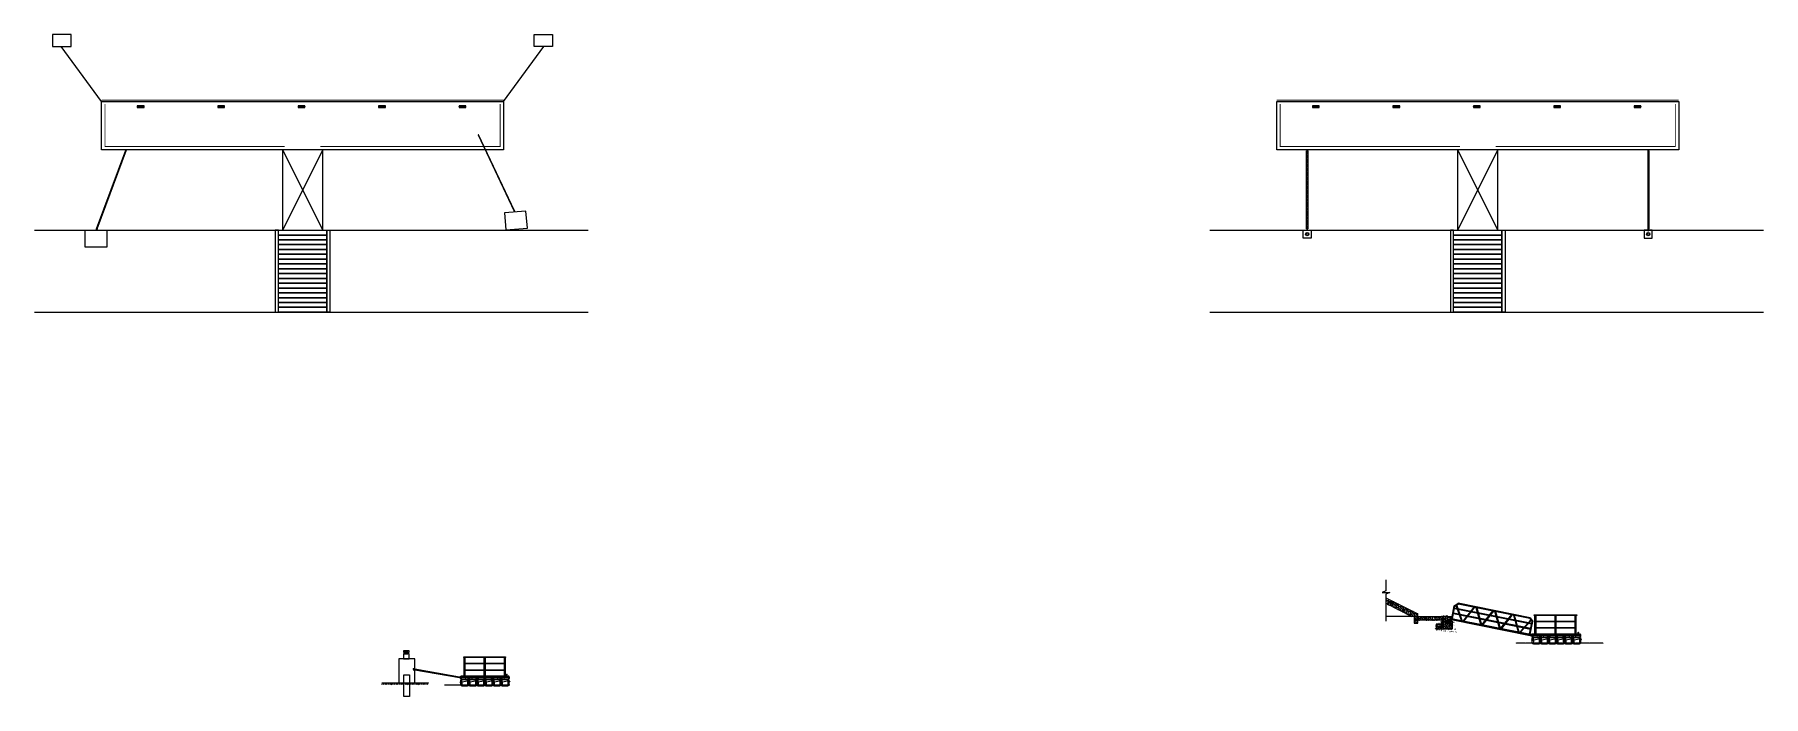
# Model space of a CAD drawing. Header units: inches. Extents: x -26293 to 81187, y 81567 to 122747.
import ezdxf

# ---------------------------------------------------------------- set-up
doc = ezdxf.new("R2010")
doc.units = ezdxf.units.IN
doc.header["$LTSCALE"] = 1000
doc.header["$MEASUREMENT"] = 0
doc.linetypes.add('BLTA11-LD-L-4001_Plot Plan for Seawater Intake System_20140729$0$key plan$0${ Wide Dash }', pattern=[12, 4, -2, 4, -2])
doc.linetypes.add('DOTE', pattern=[2.4200000000000004, 2, -0.2, 0.02, -0.2])
for name, color, linetype, lineweight in [('000轮廓', 6, 'Continuous', 30), ('00标注文字', 2, 'Continuous', 15), ('伯利恒浮筒', 5, 'Continuous', 5), ('填充', 8, 'Continuous', 15)]:
    doc.layers.add(name, color=color, linetype=linetype, lineweight=lineweight)
for name, color, linetype in [('DOTE', 1, 'Continuous'), ('PUB_DIM', 3, 'Continuous'), ('W-bridge approach引桥', 4, 'Continuous'), ('W-FLOAT_BOWL浮筒', 5, 'Continuous'), ('W-PLASTIC_RAILINGS塑木栏杆', 6, 'Continuous'), ('W-STEEL_FRAME钢架', 3, 'Continuous'), ('W-STEEL_KEEL钢龙骨', 5, 'Continuous'), ('W-WOOD_FLOOR木地板', 30, 'Continuous'), ('W-WOOD_STUD木龙骨', 25, 'Continuous'), ('变形缝', 4, 'Continuous'), ('塑木板', 32, 'Continuous'), ('尺寸', 6, 'Continuous'), ('短销钉', 253, 'Continuous'), ('码头', 2, 'Continuous'), ('粗线', 6, 'Continuous'), ('螺栓', 146, 'Continuous'), ('钢筋标注', 7, 'Continuous'), ('龙骨', 10, 'Continuous')]:
    doc.layers.add(name, color=color, linetype=linetype)

# ---------------------------------------------------------------- blocks, each defined once
blk = doc.blocks.new('游艇码头系船柱')
at = {"layer": '00标注文字', "color": 2}
for p, q in [((0.04000000000030468, 0.1000000000003638), (0.04500000000030013, 0.1000000000003638)), ((0.04000000000030468, 0.0500000000001819), (0.04500000000007276, 0.0500000000001819)), ((0.04500000000030013, 0.1000000000003638), (0.04500000000007276, 0.0500000000001819)), ((0.04500000000030013, 0.09499999999979991), (0.09566153243781628, 0.09499999999979991)), ((0.04500000000030013, 0.05500000000029104), (0.09566153243792996, 0.05499999999983629)), ((0.1496674653203627, 0.1100000000001273), (0.1900000000002819, 0.1100000000001273)), ((0.1496674653201353, 0.03999999999996362), (0.1900000000002819, 0.03999999999996362)), ((0.429865455100753, 0.09499999999934516), (0.1801345448998291, 0.09499999999979991)), ((0.4298654551008667, 0.05499999999983629), (0.1801345448997154, 0.05499999999983629)), ((0.4603325346802194, 0.1099999999996726), (0.4200000000001864, 0.1100000000001273)), ((0.4603325346803331, 0.03999999999996362), (0.4200000000001864, 0.03999999999996362)), ((0.5650000000001683, 0.09499999999979991), (0.5143384675626521, 0.09499999999979991)), ((0.5650000000003956, 0.05499999999983629), (0.5143384675625384, 0.05499999999983629)), ((0.5700000000002774, 0.09999999999990905), (0.5650000000002819, 0.1000000000003638)), ((0.5650000000002819, 0.1000000000003638), (0.5650000000001683, 0.0500000000001819)), ((0.5700000000002774, 0.04999999999972715), (0.5650000000001683, 0.0500000000001819))]:
    blk.add_line(p, q, dxfattribs=at)
blk.add_lwpolyline([(1.13686837721616e-13, 0.1500000000000909), (0.610000000000241, 0.1499999999996362), (0.610000000000241, -4.547473508864641e-13), (0, 0)], close=True, dxfattribs=at)
for centre in [(0.1303025485891567, 0.07500000000027285), (0.4796974514114254, 0.07500000000027285)]:
    blk.add_circle(centre, 0.04, dxfattribs=at)
at = {"layer": '00标注文字', "color": 8}
for centre in [(0.1303025485891567, 0.07500000000027285), (0.4796974514114254, 0.07500000000027285)]:
    blk.add_circle(centre, 0.035, dxfattribs=at)
at = {"layer": '00标注文字', "color": 2}
for centre, radius, start, end in [((0.04562500000031378, 0.0749999999998181), 0.025625, 102.68038349172, 257.3196165086911), ((0.1514117316669399, 0.07500000000027285), 0.035, 325.1500954213738, 34.84990457941388), ((0.1899999999999409, 0.07500000000027285), 0.035, 34.84990457941388, 89.99999999963524), ((0.1899999999999409, 0.07500000000027285), 0.035, 269.9999999996352, 325.1500954213738), ((0.4200000000005275, 0.0749999999998181), 0.035, 89.99999999963524, 145.1500954213738), ((0.4200000000005275, 0.0749999999998181), 0.035, 214.8499045794139, 269.9999999996352), ((0.4585882683336422, 0.0749999999998181), 0.035, 145.1500954161661, 214.8499045827858), ((0.5643750000002683, 0.0749999999998181), 0.025625, 282.68038349172, 77.31961650869113)]:
    blk.add_arc(centre, radius, start, end, dxfattribs=at)
blk = doc.blocks.new('*U232')
at = {"layer": '00标注文字', "xscale": -693.1336901761795, "yscale": 693.1336901761795, "zscale": 693.1336901761795}
blk.add_blockref('游艇码头系船柱', (211.405775503823, -51.98502676308999), dxfattribs=at)
blk = doc.blocks.new('*U233')
at = {"color": 0, "linetype": 'ByBlock', "lineweight": -2, "transparency": 16777216}
for p in [(0, 0), (5000, 0), (10000, 0), (15000, 0), (20000, 0)]:
    blk.add_blockref('*U232', p, dxfattribs=at)
blk = doc.blocks.new('*U234')
blk.add_lwpolyline([(-1500, 150), (1500, 150), (1500, -150), (-1500, -150)], close=True)
blk = doc.blocks.new('*U235')
at = {"color": 0, "linetype": 'ByBlock', "lineweight": -2, "transparency": 16777216}
for p in [(0, 0), (-1.83697019872103e-14, -300), (-3.673940397442059e-14, -600), (-5.510910596163089e-14, -900), (-7.347880794884119e-14, -1200), (-9.184850993605149e-14, -1500), (-1.102182119232618e-13, -1800), (-1.285879139104721e-13, -2100), (-1.469576158976824e-13, -2400), (-1.653273178848927e-13, -2700), (-1.83697019872103e-13, -3000), (-2.020667218593133e-13, -3300), (-2.204364238465236e-13, -3600), (-2.388061258337339e-13, -3900), (-2.571758278209442e-13, -4200), (-2.755455298081545e-13, -4500), (-2.939152317953648e-13, -4800)]:
    blk.add_blockref('*U234', p, dxfattribs=at)
blk = doc.blocks.new('*U230')
at = {"color": 5}
for p, q in [((2.5, -13.40648610023889), (-2.5, -14.19834003102915)), ((2.5, -13.40648610023889), (-2.5, -14.19834003102915)), ((2.5, -15.40648610023889), (-2.5, -16.19834003102915)), ((2.5, -15.40648610023889), (-2.5, -16.19834003102915)), ((2.5, -17.40648610023889), (-2.5, -18.19834003102915)), ((2.5, -17.40648610023889), (-2.5, -18.19834003102915)), ((2.5, -19.40648610023889), (-2.5, -20.19834003102915)), ((2.5, -19.40648610023889), (-2.5, -20.19834003102915)), ((2.5, -19.40648610023889), (-2.5, -20.19834003102915)), ((2.5, -19.40648610023889), (-2.5, -20.19834003102915)), ((2.5, -21.40648610023889), (-2.5, -22.19834003102915)), ((2.5, -21.40648610023889), (-2.5, -22.19834003102915)), ((2.5, -21.40648610023889), (-2.5, -22.19834003102915)), ((2.5, -21.40648610023889), (-2.5, -22.19834003102915)), ((2.5, -23.40648610023889), (-2.5, -24.19834003102915)), ((2.5, -23.40648610023889), (-2.5, -24.19834003102915)), ((2.5, -25.40648610023889), (-2.5, -26.19834003102915)), ((2.5, -25.40648610023889), (-2.5, -26.19834003102915)), ((2.5, -27.40648610023889), (-2.5, -28.19834003102915)), ((2.5, -27.40648610023889), (-2.5, -28.19834003102915)), ((2.5, -29.40648610023889), (-2.5, -30.19834003102915)), ((2.5, -29.40648610023889), (-2.5, -30.19834003102915)), ((2.5, -29.40648610023889), (-2.5, -30.19834003102915)), ((2.5, -29.40648610023889), (-2.5, -30.19834003102915)), ((2.5, -31.40648610023889), (-2.5, -32.19834003102915)), ((2.5, -31.40648610023889), (-2.5, -32.19834003102915)), ((2.5, -31.40648610023889), (-2.5, -32.19834003102915)), ((2.5, -31.40648610023889), (-2.5, -32.19834003102915)), ((2.5, -33.40648610023889), (-2.5, -34.19834003102915)), ((2.5, -33.40648610023889), (-2.5, -34.19834003102915)), ((2.5, -35.40648610023889), (-2.5, -36.19834003102915)), ((2.5, -35.40648610023889), (-2.5, -36.19834003102915)), ((2.5, -37.40648610023889), (-2.5, -38.19834003102915)), ((2.5, -37.40648610023889), (-2.5, -38.19834003102915)), ((2.5, -39.40648610023889), (-2.5, -40.19834003102915)), ((2.5, -39.40648610023889), (-2.5, -40.19834003102915)), ((2.5, -39.40648610023889), (-2.5, -40.19834003102915)), ((2.5, -39.40648610023889), (-2.5, -40.19834003102915)), ((2.5, -41.40648610023889), (-2.5, -42.19834003102915)), ((2.5, -41.40648610023889), (-2.5, -42.19834003102915)), ((2.5, -41.40648610023889), (-2.5, -42.19834003102915)), ((2.5, -41.40648610023889), (-2.5, -42.19834003102915)), ((2.5, -43.40648610023889), (-2.5, -44.19834003102915)), ((2.5, -43.40648610023889), (-2.5, -44.19834003102915)), ((2.5, -46.40648610023889), (-2.5, -47.19834003102915)), ((2.5, -46.40648610023889), (-2.5, -47.19834003102915)), ((2.5, -48.40648610023889), (-2.5, -49.19834003102915)), ((2.5, -48.40648610023889), (-2.5, -49.19834003102915)), ((2.5, -48.40648610023889), (-2.5, -49.19834003102915)), ((2.5, -48.40648610023889), (-2.5, -49.19834003102915)), ((2.5, -50.40648610023889), (-2.5, -51.19834003102915)), ((2.5, -50.40648610023889), (-2.5, -51.19834003102915)), ((2.5, -50.40648610023889), (-2.5, -51.19834003102915)), ((2.5, -50.40648610023889), (-2.5, -51.19834003102915)), ((2.5, -52.40648610023889), (-2.5, -53.19834003102915)), ((2.5, -52.40648610023889), (-2.5, -53.19834003102915)), ((2.5, -52.40648610023889), (-2.5, -53.19834003102915)), ((2.034598002312919, -54.48574299951197), (-1.881237393563595, -55.10589692962246)), ((-1.850000000000023, -52.51903875408425), (-1.850000000000023, -1)), ((-1.850000000000023, -1), (1.849999999999966, -1)), ((0, -60), (-1.850000000000023, -52.51903875408425)), ((1.519849432661658, -56.56726413516137), (-1.405288701777636, -57.03052056113341)), ((1.005100863010398, -58.64878527081078), (-0.9293400099916198, -58.95514419264435)), ((1.849999999999966, -52.51903875408463), (0, -60)), ((1.849999999999966, -1), (1.849999999999966, -52.51903875408463))]:
    blk.add_line(p, q, dxfattribs=at)
blk.add_lwpolyline([(-3.25, 0), (-2.25, -1), (2.25, -1), (3.25, 0)], close=True, dxfattribs=at)
blk = doc.blocks.new('A$C0837b8cf')
at = {"layer": 'W-STEEL_FRAME钢架'}
blk.add_lwpolyline([(-17.10148981257225, 0), (-17.10148981257225, 140), (58, 140), (58, 137.4599999999773, -0.414213562373095), (53.75, 133.2099999999773), (-3.021413591050077, 130.2874422636814, 0.3241010072790881), (-8.342101150366943, 121.6726057220512), (-8.342101150366943, 18.32739427796332, 0.290227759964386), (-2.124744849512354, 9.704706267555594), (53.75, 6.790000000037253, -0.414213562373095), (58, 2.540000000037253), (58, 0)], format="xyb", close=True, dxfattribs=at)
blk = doc.blocks.new('*U236')
at = {"layer": '龙骨'}
for points in [[(-25, -30), (25, -30), (25, 30), (-25, 30)], [(-20, -25), (20, -25), (20, 25), (-20, 25)]]:
    blk.add_lwpolyline(points, close=True, dxfattribs=at)
blk = doc.blocks.new('*U237')
at = {"layer": '变形缝', "color": 0, "linetype": 'ByBlock', "lineweight": -2, "transparency": 16777216}
for p in [(0, 0), (400, 0), (800, 0), (1200, 0), (1600, 0), (2000, 0), (2400, 0)]:
    blk.add_blockref('*U236', p, dxfattribs=at)
blk = doc.blocks.new('blhft')
at = {"layer": 'W-FLOAT_BOWL浮筒', "ltscale": 0.5}
for p, q in [((-302.0369826901006, 230.5), (-302.0369826901006, 220.5)), ((302.0747355405474, 284.5), (302.0747355405474, 274.5))]:
    blk.add_line(p, q, dxfattribs=at)
at = {"layer": 'W-FLOAT_BOWL浮筒'}
for p, q in [((-302.0369826901006, 225.5), (-174.2640687120147, 225.5)), ((-298.0369826901006, 234.5), (-184.2640687120147, 234.5)), ((-298.0369826901006, 216.5), (-184.2640687120147, 216.5)), ((-250, 234.5), (-250, 375)), ((-250, 70), (-250, 216.5)), ((-230, 395), (230, 395)), ((-208.5, 397), (208.1999999999534, 397)), ((-208.5, 397), (-208.5, 395)), ((-180, 0), (180, 0)), ((-174.2640687120147, 244.5), (-174.2640687120147, 375)), ((174.2640687118983, 279.5), (-174.2640687120147, 225.5)), ((-174.2640687120147, 206.5), (-174.2640687120147, 70)), ((174.2640687118983, 298.5), (174.2640687118983, 375)), ((174.2640687118983, 279.5), (302.0747355405474, 279.5)), ((174.2640687118983, 260.5), (174.2640687118983, 70)), ((184.2640687118983, 288.5), (298.0747355405474, 288.5)), ((184.2640687118983, 270.5), (298.0747355405474, 270.5)), ((208.1999999999534, 397), (208.1999999999534, 395)), ((250, 375), (250, 288.5)), ((250, 270.5), (250, 70))]:
    blk.add_line(p, q, dxfattribs=at)
at = {"layer": 'W-FLOAT_BOWL浮筒', "ltscale": 0.5}
for centre, start, end in [((-298.0369826901006, 230.5), 90, 180), ((298.0747355405474, 284.5), 0, 90)]:
    blk.add_arc(centre, 4, start, end, dxfattribs=at)
at = {"layer": 'W-FLOAT_BOWL浮筒'}
for centre, radius, start, end in [((-298.0369826901006, 220.5), 4, 180, 270), ((-230, 375), 20, 90, 180), ((-180, 70), 70, 180, 270), ((-0.1500000000232831, -1768.484999999986), 2175.485005171261, 84.50425978993003, 95.49574021006995), ((-184.2640687120147, 244.5), 10, 270, 0), ((-184.2640687120147, 206.5), 10, 0, 90), ((-154.2640687120147, 375), 20, 90, 180), ((-104.2640687120147, 70), 70, 180, 270), ((104.2640687118983, 70), 70, 270, 0), ((154.2640687118983, 375), 20, 0, 90), ((184.2640687118983, 298.5), 10, 180, 270), ((184.2640687118983, 260.5), 10, 90, 180), ((180, 70), 70, 270, 0), ((230, 375), 20, 0, 90), ((298.0747355405474, 274.5), 4, 270, 0)]:
    blk.add_arc(centre, radius, start, end, dxfattribs=at)
at = {"layer": 'W-FLOAT_BOWL浮筒', "extrusion": (0, 0, -1)}
blk.add_ellipse((-212.1320343554253, 375.0000000000146), major_axis=(-30.37504769582881, 1.159501235391824e-12), ratio=0.9218092521331712, start_param=3.141592653589793, end_param=6.283185307179586, dxfattribs=at)
at = {"layer": 'W-FLOAT_BOWL浮筒'}
blk.add_ellipse((-212.1320343560074, 320.5), major_axis=(-16, 2.98329317162055e-15), ratio=0.75, dxfattribs=at)
blk.add_ellipse((211.8917544153519, 375.3981443897064), major_axis=(30.37499413499397, 0.05704229095236234), ratio=0.9218092521331709, start_param=3.141592653589793, end_param=6.283185307179586, dxfattribs=at)
at = {"layer": 'W-FLOAT_BOWL浮筒', "extrusion": (0, 0, -1)}
blk.add_ellipse((212.1320343558909, 320.5), major_axis=(16, -1.192181603916775e-14), ratio=0.75, dxfattribs=at)
blk = doc.blocks.new('dxd')
at = {"layer": '短销钉', "lineweight": 13}
for p, q in [((-85.69118730124319, 227.0684448128377), (-55.80881269875681, 200.1630985649754)), ((-79, 244.5), (79, 244.5)), ((-77.5, 244.5), (-77.5, 246.5)), ((-77.5, 246.5), (77.5, 246.5)), ((-52.5, 180.0623058987476), (-52.5, 192.7315433778131)), ((-48.79320391049259, 152.8661777056332), (-27.70679608950741, 135.7907413347566)), ((-42.50769273223705, 197.1839259753106), (42.49230726776295, 197.1839259753106)), ((-29, 38.87411967464868), (-29, 45)), ((-26, 48), (-24, 48)), ((-24, 30), (-24, 128.0192817201823)), ((-24, 30), (24, 30)), ((-24, 30), (-18.40194193241769, 2.009709662153909)), ((-19.20000000001164, 132.789037047165), (19.20000000001164, 132.789037047165)), ((-15.95049024320906, 0), (15.95049024320906, 0)), ((-6, 39), (-6, 44.32455532033782)), ((6, 39), (6, 44.32455532033782)), ((24, 30), (18.40194193244679, 2.009709662153909)), ((24, 30), (24, 128.0192817201823)), ((26, 48), (24, 48)), ((48.79320391049259, 152.8661777056332), (27.70679608950741, 135.7907413347566)), ((29, 38.87411967464868), (29, 45)), ((52.5, 180.0623058987476), (52.5, 192.7315433778131)), ((85.69118730124319, 227.0684448128377), (55.80881269875681, 200.1630985649754)), ((77.5, 244.5), (77.5, 246.5))]:
    blk.add_line(p, q, dxfattribs=at)
at = {"layer": '短销钉', "lineweight": 13, "ltscale": 0.1}
for p, q in [((-18.40194193241769, 2.009709662153909), (-18, 0)), ((-18, 0), (-15.95049024320906, 0)), ((15.95049024320906, 0), (18, 0)), ((18.40194193244679, 2.009709662153909), (18, 0))]:
    blk.add_line(p, q, dxfattribs=at)
at = {"layer": '短销钉', "lineweight": 13}
for centre, radius, start, end in [((-79, 234.5), 10, 90, 228.0009156405508), ((0, -1254.06249999845), 1502.56249999845, 87.04345468654192, 92.95654531345808), ((-43.5, 170), 13.49999999999955, 126.5657369318358, 231.0000000002546), ((-62.5, 192.7315433778131), 10, 0, 48.00091564055078), ((-42.5, 160.6376373202074), 10, 184.1478824734012, 231.0000000002546), ((-34.48837609545444, 185.5997806980449), 31.42076009486325, 236.1380561512875, 303.5569220443629), ((-34.52363483404042, 154.4883161433463), 31.37204003537892, 56.41657969937791, 122.8530887181568), ((-26, 45), 3, 90, 180), ((-34, 128.0192817201823), 10, 0, 51.00000000025459), ((-15.95049024320906, 2.5), 2.5, 191.3099324743677, 270), ((-25.49996233111597, 170), 13.49999999999955, 308.3696395362614, 51.90106289520276), ((-3, 44.32455532033782), 3, 115.3769335256795, 180), ((0, 38), 10, 64.62306647432047, 115.3769335256795), ((3, 44.32455532033782), 3, 0, 64.62306647432047), ((25.49996233111597, 170), 13.49999999999955, 128.0989371047973, 231.6303604637386), ((15.95049024320906, 2.5), 2.5, 270, 348.6900675256323), ((34.4883880604757, 185.5952856474905), 31.41702091548712, 236.4385283679592, 303.8664934392513), ((34.51582523426623, 154.5183921643038), 31.34266601666032, 57.12871926062825, 123.6019393643737), ((34, 128.0192817201823), 10, 128.9999999997454, 180), ((26, 45), 3, 0, 90), ((42.5, 160.6376373202074), 10, 308.9999999997454, 355.8521175265988), ((43.5, 170), 13.49999999999955, 308.9999999997454, 53.43426306816423), ((62.5, 192.7315433778131), 10, 131.9990843594492, 180), ((79, 234.5), 10, 311.9990843594492, 90)]:
    blk.add_arc(centre, radius, start, end, dxfattribs=at)
for centre, major_axis, ratio, start_param, end_param in [((-23, 38.87411967464868), (1.677748740859258e-13, -9), 0.6666666666666728, 4.71238898038469, 6.115737227959887), ((0, 39), (1.732856390789222e-13, 9), 0.6666666666666603, 1.570796326794897, 4.71238898038469)]:
    blk.add_ellipse(centre, major_axis=major_axis, ratio=ratio, start_param=start_param, end_param=end_param, dxfattribs=at)
at = {"layer": '短销钉', "lineweight": 13, "extrusion": (0, 0, -1)}
blk.add_ellipse((23, 38.87411967464868), major_axis=(-1.73285639078919e-13, -9), ratio=0.6666666666666728, start_param=4.71238898038469, end_param=6.115737227959805, dxfattribs=at)
blk = doc.blocks.new('短销固定件正视面')
at = {"layer": '塑木板', "color": 156}
blk.add_lwpolyline([(2149439.269028792, 351498.7318098359), (2149442.269028792, 351498.7318098359), (2149489.269028792, 351498.7318098359), (2149489.269028792, 351451.7318098359), (2149489.269028792, 351448.7318098359), (2149439.269028792, 351448.7318098359)], close=True, dxfattribs=at)
at = {"layer": '塑木板', "color": 5}
blk.add_lwpolyline([(2149489.269028792, 351448.7318098359), (2149489.269028792, 351498.7318098359), (2149439.269028792, 351498.7318098359)], dxfattribs=at)
at = {"layer": '螺栓', "color": 156}
for points in [[(2149453.769028792, 351196.7318113856), (2149474.769028792, 351196.7318113856), (2149474.769028792, 351186.7318113856), (2149453.769028792, 351186.7318113856)], [(2149455.269028792, 351198.7318113856), (2149473.269028792, 351198.7318113856), (2149473.269028792, 351196.7318113856), (2149455.269028792, 351196.7318113856)], [(2149458.769028792, 351196.7318113856), (2149469.769028792, 351196.7318113856), (2149469.769028792, 351186.7318113856), (2149458.769028792, 351186.7318113856)]]:
    blk.add_lwpolyline(points, close=True, dxfattribs=at)
blk.add_lwpolyline([(2149458.269028792, 351448.7318098359), (2149458.269028792, 351181.7318113856), (2149470.269028792, 351181.7318113856), (2149470.269028792, 351448.7318098359)], dxfattribs=at)
blk = doc.blocks.new('A$C47c33f2f')
at = {"color": 4}
for p, q in [((0, 0), (46, 0)), ((43.5, 2.5), (2.5, 2.5)), ((2.5, 2.5), (2.5, 2.5)), ((4.5, 18), (4.5, 4.5)), ((4.5, 18), (41.5, 18)), ((4.5, 4.5), (41.5, 4.5)), ((12.5, 26), (12.5, 88.00027785799466)), ((12.5, 26), (31.5, 26)), ((33.5, 25.61249499605037), (33.5, 88.00027785799466)), ((41.5, 16), (41.5, 4.5))]:
    blk.add_line(p, q, dxfattribs=at)
blk.add_circle((23, 104), 15, dxfattribs=at)
for centre, radius, start, end in [((2.5, 0), 2.5, 90, 180), ((2.5, 4.5), 2, 270, 0), ((12.5, 18), 8, 90, 180), ((-4.78418535599485, 87.55294662015513), 17.28997306651021, 1.482538591795955, 29.93066148833372), ((31.5, 16), 10, 0, 90), ((50.78418535506353, 87.55294662015513), 17.28997306651021, 150.0693385116663, 178.517461408204), ((43.5, 4.5), 2, 180, 270), ((43.5, 0), 2.5, 0, 90)]:
    blk.add_arc(centre, radius, start, end, dxfattribs=at)
at = {"layer": '尺寸'}
for p, q in [((0, 0), (0, 0)), ((0.5, 0), (0.5, 0)), ((43.5, 2.5), (43.5, 2.5)), ((45.5, 0), (45.5, 0))]:
    blk.add_line(p, q, dxfattribs=at)
blk = doc.blocks.new('连接')
at = {"layer": 'W-STEEL_KEEL钢龙骨'}
blk.add_lwpolyline([(503898.8147591269, 498604.4541098984), (503898.8147591269, 498534.4541098984), (503958.8147591269, 498534.4541098984), (503958.8147591269, 498604.4541098984)], dxfattribs=at)
blk.add_circle((503928.8147591269, 498604.4541098984), 5, dxfattribs=at)
blk.add_arc((503928.8147591269, 498604.4541098984), 30, 0, 180, dxfattribs=at)
blk = doc.blocks.new('ansjdhasd')
at = {"color": 4}
for p, q in [((84861.4125594965, 32813.69010917901), (85061.4125594965, 33013.69010917901)), ((84861.4125594965, 32013.69010917925), (84861.4125594965, 32813.69010917901)), ((84906.4125594965, 32795.05049887219), (84861.4125594965, 32813.69010917901)), ((84906.4125594965, 32795.05049887242), (85080.0521698031, 32968.69010917878)), ((84906.4125594965, 32013.69010917925), (84906.4125594965, 32795.05049887265)), ((85061.4125594965, 33013.69010917901), (89641.41255949627, 33013.69010917925)), ((89641.4125594965, 33013.69010917901), (85061.4125594965, 33013.69010917878)), ((85080.05216980333, 32968.69010917901), (85061.4125594965, 33013.69010917925)), ((89622.77294918991, 32968.69010917948), (85080.0521698031, 32968.69010917855)), ((89622.77294918968, 32968.69010917925), (89641.4125594965, 33013.69010917925)), ((89622.77294918968, 32968.69010917925), (89796.4125594965, 32795.05049887242)), ((89641.4125594965, 33013.69010917925), (89841.4125594965, 32813.69010917925)), ((89841.4125594965, 32813.69010917925), (89796.4125594965, 32795.05049887242)), ((89796.4125594965, 32013.69010917925), (89796.4125594965, 32795.05049887242)), ((89841.4125594965, 32013.69010917925), (89841.4125594965, 32813.69010917925))]:
    blk.add_line(p, q, dxfattribs=at)
at = {"color": 8, "linetype": 'BLTA11-LD-L-4001_Plot Plan for Seawater Intake System_20140729$0$key plan$0${ Wide Dash }'}
for p, q in [((84902.4125594965, 32796.70735312196), (85078.39531555356, 32972.69010917855)), ((84902.4125594965, 32013.69010917925), (84902.4125594965, 32796.70735312149)), ((89624.42980343921, 32972.69010917948), (85078.39531555402, 32972.69010917855)), ((89624.42184904127, 32972.67090556387), (89800.39335588113, 32796.69939872402)), ((89800.4125594965, 32013.69010917925), (89800.4125594965, 32796.70735312196))]:
    blk.add_line(p, q, dxfattribs=at)
at = {"color": 0}
for p, q in [((84906.4125594965, 32377.69010917901), (89796.4125594965, 32377.69010917901)), ((84906.4125594965, 32327.69010917901), (89796.4125594965, 32327.69010917901)), ((84907.23406027656, 32697.70135901368), (89796.4125594965, 32697.70135901368)), ((84907.23406027656, 32647.70135901368), (89796.4125594965, 32647.70135901368)), ((85474.32864200001, 32013.69010917925), (84971.60992482866, 32860.24786420435)), ((85532.48026162761, 32013.69010917948), (85008.09518606149, 32896.73312543717)), ((86066.84991828285, 32972.69010917855), (85579.94383205267, 32013.69010917925)), ((86122.92536652045, 32972.69010917855), (85636.01928029026, 32013.69010917925)), ((86197.51450603575, 32972.69010917855), (86684.4205922657, 32013.69010917925)), ((86253.58995427357, 32972.69010917855), (86740.49604050329, 32013.69010917925)), ((87258.31166709497, 32972.69010917855), (86771.40558086455, 32013.69010917925)), ((87314.3871153328, 32972.69010917855), (86827.48102910238, 32013.69010917925)), ((87388.9762548481, 32972.69010917855), (87875.88234107828, 32013.69010917925)), ((87445.05170308569, 32972.69010917855), (87931.95778931587, 32013.69010917925)), ((88449.77341590732, 32972.69010917855), (87962.86732967736, 32013.69010917925)), ((88505.84886414491, 32972.69010917855), (88018.94277791472, 32013.69010917925)), ((88580.43800366021, 32972.69010917855), (89067.34408989016, 32013.69010917925)), ((88636.51345189803, 32972.69010917855), (89123.41953812775, 32013.69010917925)), ((89170.34485736515, 32013.69010917948), (89694.72993293151, 32896.73312543717)), ((89228.49647699346, 32013.69010917925), (89731.21519416434, 32860.24786420435))]:
    blk.add_line(p, q, dxfattribs=at)
at = {"color": 3}
for p, q in [((84851.4125594965, 32013.69010917925), (89851.4125594965, 32013.69010917925)), ((84851.4125594965, 31933.69010917925), (84851.4125594965, 32013.69010917925)), ((84851.4125594965, 31933.69010917925), (89851.4125594965, 31933.69010917925)), ((89851.4125594965, 31933.69010917925), (89851.4125594965, 32013.69010917925)), ((89851.4125594965, 31933.69010917925), (89851.4125594965, 31984.69010917925))]:
    blk.add_line(p, q, dxfattribs=at)
at = {"color": 1}
blk.add_line((84851.4125594965, 32013.69010917925), (84851.4125594965, 32013.69010917925), dxfattribs=at)
at = {"color": 3, "lineweight": 5}
for p, q in [((84851.4125594965, 31933.69010917925), (84851.4125594965, 32013.69010917925)), ((84931.4125594965, 31933.69010917925), (84931.4125594965, 32013.69010917925)), ((89771.4125594965, 31933.69010917925), (89771.4125594965, 32013.69010917925)), ((89851.4125594965, 31933.69010917925), (89851.4125594965, 32013.69010917925)), ((89851.4125594965, 31953.69010917925), (89851.4125594965, 32013.69010917925))]:
    blk.add_line(p, q, dxfattribs=at)
blk.add_line((89841.41255936006, 31933.69010917925), (89781.41255936006, 31933.69010917925))
at = {"color": 3}
for points in [[(84851.4125594965, 32013.69010917925), (89851.4125594965, 32013.69010917925), (89851.4125594965, 31933.69010917925), (84851.4125594965, 31933.69010917925)], [(84851.4125594965, 32013.69010917925), (84931.4125594965, 32013.69010917925), (84931.4125594965, 31933.69010917925), (84851.4125594965, 31933.69010917925)], [(84855.4125594965, 32009.69010917925), (84927.4125594965, 32009.69010917925), (84927.4125594965, 31937.69010917925), (84855.4125594965, 31937.69010917925)], [(89771.4125594965, 32013.69010917925), (89851.4125594965, 32013.69010917925), (89851.4125594965, 31933.69010917925), (89771.4125594965, 31933.69010917925)], [(89775.4125594965, 32009.69010917925), (89847.4125594965, 32009.69010917925), (89847.4125594965, 31937.69010917925), (89775.4125594965, 31937.69010917925)]]:
    blk.add_lwpolyline(points, close=True, dxfattribs=at)
at = {"color": 3, "lineweight": 5}
for points in [[(84851.4125594965, 32013.69010917925), (84931.4125594965, 32013.69010917925), (84931.4125594965, 31933.69010917925), (84851.4125594965, 31933.69010917925)], [(84855.4125594965, 32009.69010917925), (84927.4125594965, 32009.69010917925), (84927.4125594965, 31937.69010917925), (84855.4125594965, 31937.69010917925)], [(89851.4125594965, 32013.69010917925), (89771.4125594965, 32013.69010917925), (89771.4125594965, 31933.69010917925), (89851.4125594965, 31933.69010917925)], [(89847.4125594965, 32009.69010917925), (89775.4125594965, 32009.69010917925), (89775.4125594965, 31937.69010917925), (89847.4125594965, 31937.69010917925)]]:
    blk.add_lwpolyline(points, close=True, dxfattribs=at)
blk = doc.blocks.new('gj')
h = blk.add_hatch(color=251)
h.dxf.hatch_style = 1
h.paths.add_polyline_path([(7435178.79821153, 3829134.356668234), (7434968.79821153, 3829134.356668234), (7434968.79821153, 3829024.356668234), (7435178.79821153, 3829024.356668234)])
h.paths.add_polyline_path([(7434984.79821153, 3829118.356668234), (7435162.79821153, 3829118.356668234), (7435162.79821153, 3829040.356668234), (7434984.79821153, 3829040.356668234)], flags=16)
at = {"layer": '码头', "color": 7}
for p, q in [((7434928.79821153, 3829134.356668234), (7434968.79821153, 3829134.356668234)), ((7434968.79821153, 3829134.356668234), (7434968.79821153, 3829024.356668234)), ((7435178.79821153, 3829024.356668234), (7435178.79821153, 3829134.356668234))]:
    blk.add_line(p, q, dxfattribs=at)
for points in [[(7435128.79821153, 3829154.356668234), (7435128.79821153, 3829354.356668234), (7435108.79821153, 3829354.356668234), (7435108.79821153, 3829154.356668234), (7434918.79821153, 3829154.356668234), (7434918.798211529, 3829134.356668234), (7434968.79821153, 3829134.356668234), (7434968.79821153, 3829024.356668234), (7435178.79821153, 3829024.356668234), (7435178.79821153, 3829134.356668234), (7435228.79821153, 3829134.356668234), (7435228.79821153, 3829154.356668234), (7435128.79821153, 3829154.356668234), (7435128.79821153, 3829344.356668234)], [(7434918.79821153, 3829154.356668234), (7435228.79821153, 3829154.356668234), (7435228.79821153, 3829134.356668234), (7434918.79821153, 3829134.356668234)], [(7434968.79821153, 3829134.356668234), (7435178.79821153, 3829134.356668234), (7435178.79821153, 3829024.356668234), (7434968.79821153, 3829024.356668234)], [(7434984.79821153, 3829118.356668234), (7435162.79821153, 3829118.356668234), (7435162.79821153, 3829040.356668234), (7434984.79821153, 3829040.356668234)]]:
    blk.add_lwpolyline(points, close=True, dxfattribs=at)
blk = doc.blocks.new('*U242')
at = {"layer": '00标注文字', "xscale": -693.1336901761795, "yscale": 693.1336901761795, "zscale": 693.1336901761795}
blk.add_blockref('游艇码头系船柱', (211.405775503823, -51.98502676308999), dxfattribs=at)
blk = doc.blocks.new('*U243')
at = {"color": 0, "linetype": 'ByBlock', "lineweight": -2, "transparency": 16777216}
for p in [(0, 0), (5000, 0), (10000, 0), (15000, 0), (20000, 0)]:
    blk.add_blockref('*U242', p, dxfattribs=at)
blk = doc.blocks.new('*U244')
blk.add_lwpolyline([(-1500, 150), (1500, 150), (1500, -150), (-1500, -150)], close=True)
blk = doc.blocks.new('*U245')
at = {"color": 0, "linetype": 'ByBlock', "lineweight": -2, "transparency": 16777216}
for p in [(0, 0), (-1.83697019872103e-14, -300), (-3.673940397442059e-14, -600), (-5.510910596163089e-14, -900), (-7.347880794884119e-14, -1200), (-9.184850993605149e-14, -1500), (-1.102182119232618e-13, -1800), (-1.285879139104721e-13, -2100), (-1.469576158976824e-13, -2400), (-1.653273178848927e-13, -2700), (-1.83697019872103e-13, -3000), (-2.020667218593133e-13, -3300), (-2.204364238465236e-13, -3600), (-2.388061258337339e-13, -3900), (-2.571758278209442e-13, -4200), (-2.755455298081545e-13, -4500), (-2.939152317953648e-13, -4800)]:
    blk.add_blockref('*U244', p, dxfattribs=at)
blk = doc.blocks.new('M24_90')
at = {"layer": 'PUB_DIM'}
for p, q in [((-10.66666666666667, 11.33333333333333), (-14, 10)), ((-10.66666666666667, 11.33333333333333), (-7.333333333333333, 10)), ((-10.66666666666667, 11.33333333333333), (10.66666666666667, 11.33333333333333)), ((-7.333333333333333, 10), (0, 11.33333333333333)), ((-7.333333333333333, 10), (-7.333333333333333, 0)), ((0, 11.33333333333333), (7.333333333333333, 10)), ((10.66666666666667, 11.33333333333333), (7.333333333333333, 10)), ((7.333333333333333, 10), (7.333333333333333, 0)), ((10.66666666666667, 11.33333333333333), (14, 10)), ((-10.66666666662788, -73.9999999999994), (-13.99999999996121, -72.66666666666606)), ((-10.66666666662788, -73.9999999999994), (-7.333333333294545, -72.66666666666606)), ((-10.66666666662788, -73.9999999999994), (10.66666666670545, -73.9999999999994)), ((-7.333333333294545, -72.66666666666606), (-7.333333333294545, -57.9999999999994)), ((-7.333333333294545, -72.66666666666606), (3.87884e-11, -73.9999999999994)), ((3.87884e-11, -73.9999999999994), (7.333333333372122, -72.66666666666606)), ((7.333333333372122, -72.66666666666606), (7.333333333372122, -57.9999999999994)), ((10.66666666670545, -73.9999999999994), (7.333333333372122, -72.66666666666606)), ((10.66666666670545, -73.9999999999994), (14.00000000003879, -72.66666666666606))]:
    blk.add_line(p, q, dxfattribs=at)
for points in [[(-14, 10), (14, 10), (14, 0), (-14, 0)], [(-8, 0), (8, 0), (7.999999999999983, -77.33333333333334), (-8.000000000000016, -77.33333333333334)], [(-15.00000000000002, -52.00000000000001), (14.99999999999998, -52.00000000000001), (14.99999999999998, -54.66666666666667), (-15.00000000000002, -54.66666666666667)], [(-13.99999999996121, -72.66666666666606), (14.00000000003879, -72.66666666666606), (14.00000000003879, -57.9999999999994), (-13.99999999996121, -57.9999999999994)]]:
    blk.add_lwpolyline(points, close=True, dxfattribs=at)
blk = doc.blocks.new('M16膨胀螺栓')
at = {"layer": 'PUB_DIM'}
for p, q in [((-12.125, 12), (-16, 10)), ((-12.125, 12), (-8.25, 10)), ((-12.125, 12), (12.125, 12)), ((-8.25, 10), (0, 12)), ((0, 12), (8.25, 10)), ((12.125, 12), (8.25, 10)), ((12.125, 12), (16, 10)), ((-8.250000000058208, -83.96974490780758), (-11.88020440959372, -102.7836112872455)), ((-11.88020440959372, -102.7836112872455), (-11.88020440959372, -112.0538142319992)), ((-11.88020440959372, -112.0538142319992), (11.88020440959372, -112.0538142319992)), ((-10, -112.0538142319992), (-10, -112.0538142319992)), ((0, -128.2100334081315), (-10, -123.2100334081315)), ((-5, -117.0538142319992), (5, -117.0538142319992)), ((-1.867418325506151, -106.9371962080468), (-3.783025975339115, -112.0538142319992)), ((-0.6899762712419033, -83.96974490780758), (-1.867418325506151, -106.9371962080468)), ((0, -128.2100334081315), (10, -123.2100334081315)), ((0.6899762712419033, -83.96974490780758), (1.867418325506151, -106.9371962080468)), ((1.867418325506151, -106.9371962080468), (3.783025975339115, -112.0538142319992)), ((8.249999999941792, -83.96974490780758), (11.88020440959372, -102.7836112872455)), ((10, -112.0538142319992), (10, -112.0538142319992)), ((11.88020440959372, -102.7836112872455), (11.88020440959372, -112.0538142319992))]:
    blk.add_line(p, q, dxfattribs=at)
for points in [[(-16, 10), (16, 10), (16, 0), (-16, 0)], [(-8.25, 21.93751933705153), (8.25, 21.93751933705153), (8.25, -73.06248066294847), (-8.25, -73.06248066294847)], [(-10, -18.21003340813149), (10, -18.21003340813149), (10, -123.2100334081315), (-10, -123.2100334081315)], [(-8.250000000058208, -78.99577851733102), (8.249999999941792, -78.99577851733102), (8.249999999941792, -83.96974490780758), (-8.250000000058208, -83.96974490780758)]]:
    blk.add_lwpolyline(points, close=True, dxfattribs=at)
for centre, start, end in [((-5, -112.0538142319992), 180, 270), ((5, -112.0538142319992), 270, 0)]:
    blk.add_arc(centre, 5, start, end, dxfattribs=at)
blk = doc.blocks.new('jhasdasda')
for points in [[(31715.21361932225, 22809.97789186169), (31734.5017801823, 22817.15753305381), (31734.47942343544, 22817.22988394196), (31715.1912625754, 22810.05024274984)], [(31715.15057360832, 22810.11036680188), (31715.15057360832, 22809.91776780862), (31715.14711578561, 22809.91776780862), (31715.14711578561, 22810.11036680188)], [(31715.15057360832, 22810.11036680188), (31715.15057360832, 22809.91776780862), (31715.25430828968, 22809.91776780862), (31715.25430828968, 22810.11036680188)]]:
    blk.add_lwpolyline(points, close=True)
at = {"layer": 'DOTE', "linetype": 'DOTE', "ltscale": 0.02}
for p, q in [((31734.51253389285, 22817.19082108591), (31734.5127998813, 22817.23078878552)), ((31715.15627374633, 22810.01147393822), (31715.04797198136, 22810.01147393822)), ((31715.0848749768, 22810.02881479967), (31715.0848749768, 22809.98884621497))]:
    blk.add_line(p, q, dxfattribs=at)
at = {"layer": 'DOTE', "linetype": 'DOTE', "ltscale": 0.005}
for p, q in [((31715.0640059215, 22810.0356786972), (31715.04374557587, 22810.0356786972)), ((31715.06224761388, 22809.98726917923), (31715.04375527317, 22809.98726917923))]:
    blk.add_line(p, q, dxfattribs=at)
at = {"layer": 'PUB_DIM'}
for p, q in [((31734.53420125645, 22817.21658372973), (31734.4978606277, 22817.2053543135)), ((31734.50316515119, 22817.1881878184), (31734.4978606277, 22817.2053543135)), ((31734.53583462608, 22817.21129782009), (31734.49949399733, 22817.20006840386)), ((31734.5378724103, 22817.20470314426), (31734.50153178155, 22817.19347372804)), ((31734.53950577993, 22817.19941723463), (31734.50316515119, 22817.1881878184)), ((31715.05387574869, 22810.03879073764), (31715.04834323235, 22810.03879073764)), ((31715.05387574869, 22810.03256665676), (31715.04834323235, 22810.03256665676)), ((31715.05387574869, 22809.99038121968), (31715.04834323235, 22809.99038121968)), ((31715.05387574869, 22809.9841571388), (31715.04834323235, 22809.9841571388)), ((31715.05387574869, 22810.02045762515), (31715.09870626765, 22810.02045762515)), ((31715.05387574869, 22810.01492510881), (31715.09870626765, 22810.01492510881)), ((31715.05387574869, 22810.00802276763), (31715.09870626765, 22810.00802276763)), ((31715.05387574869, 22810.00249025129), (31715.09870626765, 22810.00249025129)), ((31715.09870626765, 22810.02045762515), (31715.09870626765, 22810.00249025129))]:
    blk.add_line(p, q, dxfattribs=at)
for points in [[(31734.52948048913, 22817.20843654028), (31734.45679923163, 22817.18597770782), (31734.45833051566, 22817.18102216754), (31734.53101177316, 22817.20348099999)], [(31734.54238603453, 22817.17342225506), (31734.54238603453, 22817.24257870929), (31734.53685351819, 22817.24257870929), (31734.53685351819, 22817.17342225506)], [(31715.04834323235, 22810.04605216534), (31715.04834323235, 22809.9768957111), (31715.05387574869, 22809.9768957111), (31715.05387574869, 22810.04605216534)], [(31715.06758586324, 22810.00888057118), (31715.15057360832, 22810.00888057119), (31715.15057360832, 22810.01406730525), (31715.06758586324, 22810.01406730525)]]:
    blk.add_lwpolyline(points, close=True, dxfattribs=at)
at = {"layer": 'PUB_DIM', "yscale": 0.00034578227118466, "zscale": 0.00034578227118466}
for name, p, xscale, rotation in [('M24_90', (31734.51637992527, 22817.19227124248), -0.00034578227118466, 197.171382090231), ('M16膨胀螺栓', (31715.05387574869, 22810.0356786972), -0.00034578227118466, 270.0000000000003), ('M16膨胀螺栓', (31715.05387574869, 22809.98726917923), 0.00034578227118466, 270.0000000000675)]:
    blk.add_blockref(name, p, dxfattribs=dict(at, xscale=xscale, rotation=rotation))
at = {"layer": 'PUB_DIM', "xscale": -0.00034578227118466, "yscale": 0.00034578227118466, "zscale": 0.00034578227118466}
blk.add_blockref('M24_90', (31715.0848749768, 22810.02045762515), dxfattribs=at)
blk = doc.blocks.new('ahjshdasda')
at = {"layer": 'PUB_DIM'}
for p, q in [((39726.09333970692, 54600.6139656602), (39726.09515041443, 54590.96352865115)), ((39727.49703963492, 54600.614229036), (39727.49885034244, 54590.96379202696)), ((39729.24828901904, 54600.61455762158), (39729.25009972629, 54590.96412061343)), ((39730.65198894705, 54600.61482099738), (39730.65379965457, 54590.96438398833))]:
    blk.add_line(p, q, dxfattribs=at)
for points in [[(39719.64044144377, 54601.74735705741), (39737.18669086043, 54601.74735705741), (39737.18669086043, 54600.3436571043), (39719.64044144377, 54600.3436571043)], [(39729.03097788757, 54598.85989187572), (39729.0345993029, 54579.55901785674), (39727.71863061986, 54579.55877094244), (39727.71500920483, 54598.85964496052)]]:
    blk.add_lwpolyline(points, close=True, dxfattribs=at)
at = {"layer": 'PUB_DIM', "xscale": 0.08773124708293675, "yscale": 0.08773124708293675, "zscale": 0.08773124708293675, "rotation": 90.01075038123389}
blk.add_blockref('M24_90', (39726.09449197512, 54594.47277847221), dxfattribs=at)
blk = doc.blocks.new('hjashdasda')
at = {"layer": 'DOTE', "linetype": 'DOTE', "ltscale": 0.005}
for p, q in [((37896.38279173523, 49659.28217185102), (37896.38279173523, 49654.59032890014)), ((37908.66516632773, 49659.72828645352), (37908.66516632773, 49654.58786851726))]:
    blk.add_line(p, q, dxfattribs=at)
at = {"layer": 'DOTE', "linetype": 'DOTE', "ltscale": 0.02}
for p, q in [((37906.92367076594, 49665.02314509451), (37896.78291436657, 49665.02314509451)), ((37902.52397903241, 49683.13831065688), (37902.52397903241, 49655.66018440761))]:
    blk.add_line(p, q, dxfattribs=at)
at = {"layer": 'PUB_DIM'}
for p, q in [((37895.59321051277, 49657.15807748586), (37895.59321051277, 49655.75437753275)), ((37897.17237295955, 49657.15807748586), (37897.17237295955, 49655.75437753275)), ((37900.24465437047, 49657.15807748586), (37900.2446543714, 49668.53239497822)), ((37904.80330369249, 49668.53239497822), (37900.2446543714, 49668.53239497822)), ((37901.64835432451, 49657.15807748586), (37901.64835432451, 49668.53239497822)), ((37903.39960373845, 49657.15807748586), (37903.39960373845, 49668.53239497822)), ((37904.80330369249, 49657.15807748586), (37904.80330369249, 49668.53239497822)), ((37907.87558510341, 49657.15807748586), (37907.87558510341, 49655.75437753275)), ((37909.45474755205, 49657.15807748586), (37909.45474755205, 49655.75437753275))]:
    blk.add_line(p, q, dxfattribs=at)
for points in [[(37911.29710374027, 49655.75437753275), (37893.75085432269, 49655.75437753275), (37893.75085432269, 49657.15807748586), (37911.29710374027, 49657.15807748586)], [(37901.86599467788, 49660.63658274058), (37901.86599467881, 49681.69208204001), (37903.18196338508, 49681.69208204001), (37903.18196338508, 49660.63658274058)]]:
    blk.add_lwpolyline(points, close=True, dxfattribs=at)
at = {"layer": 'PUB_DIM', "yscale": 0.08773124708293675, "zscale": 0.08773124708293675}
for name, p, xscale, rotation in [('M16膨胀螺栓', (37896.38279173523, 49657.15807748586), -0.08773124708293675, 359.9999999999325), ('M24_90', (37904.80330369249, 49665.02314509451), 0.08773124708293675, 270)]:
    blk.add_blockref(name, p, dxfattribs=dict(at, xscale=xscale, rotation=rotation))
at = {"layer": 'PUB_DIM', "xscale": 0.08773124708293675, "yscale": 0.08773124708293675, "zscale": 0.08773124708293675}
blk.add_blockref('M16膨胀螺栓', (37908.66516632773, 49657.15807748586), dxfattribs=at)
blk = doc.blocks.new('*U258')
at = {"color": 5}
for p, q in [((2.5, -13.40648610023889), (-2.5, -14.19834003102915)), ((2.5, -13.40648610023889), (-2.5, -14.19834003102915)), ((2.5, -15.40648610023889), (-2.5, -16.19834003102915)), ((2.5, -15.40648610023889), (-2.5, -16.19834003102915)), ((2.5, -17.40648610023889), (-2.5, -18.19834003102915)), ((2.5, -17.40648610023889), (-2.5, -18.19834003102915)), ((2.5, -19.40648610023889), (-2.5, -20.19834003102915)), ((2.5, -19.40648610023889), (-2.5, -20.19834003102915)), ((2.5, -19.40648610023889), (-2.5, -20.19834003102915)), ((2.5, -19.40648610023889), (-2.5, -20.19834003102915)), ((2.5, -21.40648610023889), (-2.5, -22.19834003102915)), ((2.5, -21.40648610023889), (-2.5, -22.19834003102915)), ((2.5, -21.40648610023889), (-2.5, -22.19834003102915)), ((2.5, -21.40648610023889), (-2.5, -22.19834003102915)), ((2.5, -23.40648610023889), (-2.5, -24.19834003102915)), ((2.5, -23.40648610023889), (-2.5, -24.19834003102915)), ((2.5, -25.40648610023889), (-2.5, -26.19834003102915)), ((2.5, -25.40648610023889), (-2.5, -26.19834003102915)), ((2.5, -27.40648610023889), (-2.5, -28.19834003102915)), ((2.5, -27.40648610023889), (-2.5, -28.19834003102915)), ((2.5, -29.40648610023889), (-2.5, -30.19834003102915)), ((2.5, -29.40648610023889), (-2.5, -30.19834003102915)), ((2.5, -29.40648610023889), (-2.5, -30.19834003102915)), ((2.5, -29.40648610023889), (-2.5, -30.19834003102915)), ((2.5, -31.40648610023889), (-2.5, -32.19834003102915)), ((2.5, -31.40648610023889), (-2.5, -32.19834003102915)), ((2.5, -31.40648610023889), (-2.5, -32.19834003102915)), ((2.5, -31.40648610023889), (-2.5, -32.19834003102915)), ((2.5, -33.40648610023889), (-2.5, -34.19834003102915)), ((2.5, -33.40648610023889), (-2.5, -34.19834003102915)), ((2.5, -35.40648610023889), (-2.5, -36.19834003102915)), ((2.5, -35.40648610023889), (-2.5, -36.19834003102915)), ((2.5, -37.40648610023889), (-2.5, -38.19834003102915)), ((2.5, -37.40648610023889), (-2.5, -38.19834003102915)), ((2.5, -39.40648610023889), (-2.5, -40.19834003102915)), ((2.5, -39.40648610023889), (-2.5, -40.19834003102915)), ((2.5, -39.40648610023889), (-2.5, -40.19834003102915)), ((2.5, -39.40648610023889), (-2.5, -40.19834003102915)), ((2.5, -41.40648610023889), (-2.5, -42.19834003102915)), ((2.5, -41.40648610023889), (-2.5, -42.19834003102915)), ((2.5, -41.40648610023889), (-2.5, -42.19834003102915)), ((2.5, -41.40648610023889), (-2.5, -42.19834003102915)), ((2.5, -43.40648610023889), (-2.5, -44.19834003102915)), ((2.5, -43.40648610023889), (-2.5, -44.19834003102915)), ((2.5, -46.40648610023889), (-2.5, -47.19834003102915)), ((2.5, -46.40648610023889), (-2.5, -47.19834003102915)), ((2.5, -48.40648610023889), (-2.5, -49.19834003102915)), ((2.5, -48.40648610023889), (-2.5, -49.19834003102915)), ((2.5, -48.40648610023889), (-2.5, -49.19834003102915)), ((2.5, -48.40648610023889), (-2.5, -49.19834003102915)), ((2.5, -50.40648610023889), (-2.5, -51.19834003102915)), ((2.5, -50.40648610023889), (-2.5, -51.19834003102915)), ((2.5, -50.40648610023889), (-2.5, -51.19834003102915)), ((2.5, -50.40648610023889), (-2.5, -51.19834003102915)), ((2.5, -52.40648610023889), (-2.5, -53.19834003102915)), ((2.5, -52.40648610023889), (-2.5, -53.19834003102915)), ((2.5, -52.40648610023889), (-2.5, -53.19834003102915)), ((2.034598002312919, -54.48574299951197), (-1.881237393563595, -55.10589692962246)), ((-1.850000000000023, -52.51903875408425), (-1.850000000000023, -1)), ((-1.850000000000023, -1), (1.849999999999966, -1)), ((0, -60), (-1.850000000000023, -52.51903875408425)), ((1.519849432661658, -56.56726413516137), (-1.405288701777636, -57.03052056113341)), ((1.005100863010398, -58.64878527081078), (-0.9293400099916198, -58.95514419264435)), ((1.849999999999966, -52.51903875408463), (0, -60)), ((1.849999999999966, -1), (1.849999999999966, -52.51903875408463))]:
    blk.add_line(p, q, dxfattribs=at)
blk.add_lwpolyline([(-3.25, 0), (-2.25, -1), (2.25, -1), (3.25, 0)], close=True, dxfattribs=at)
blk = doc.blocks.new('*U259')
at = {"layer": '龙骨'}
for points in [[(-25, -30), (25, -30), (25, 30), (-25, 30)], [(-20, -25), (20, -25), (20, 25), (-20, 25)]]:
    blk.add_lwpolyline(points, close=True, dxfattribs=at)
blk = doc.blocks.new('*U261')
at = {"layer": '变形缝', "color": 0, "linetype": 'ByBlock', "lineweight": -2, "transparency": 16777216}
for p in [(0, 0), (400, 0), (800, 0), (1200, 0), (1600, 0), (2000, 0), (2400, 0)]:
    blk.add_blockref('*U259', p, dxfattribs=at)
blk = doc.blocks.new('*U262')
blk.add_lwpolyline([(32.50720017839922, 61.04420732712606), (-32.50720017839922, -61.04420732712606)])
blk = doc.blocks.new('*U263')
at = {"color": 0, "linetype": 'ByBlock', "lineweight": -2, "transparency": 16777216}
for p in [(0, 0), (97.52160053519765, 0), (195.0432010703953, 0), (292.5648016055929, 0), (390.0864021407906, 0), (487.6080026759882, 0), (585.1296032111859, 0), (682.6512037463835, 0), (780.1728042815812, 0), (877.6944048167788, 0), (975.2160053519765, 0), (1072.737605887174, 0), (1170.259206422372, 0), (1267.780806957569, 0), (1365.302407492767, 0), (1462.824008027965, 0), (1560.345608563162, 0), (1657.86720909836, 0), (1755.388809633558, 0), (1852.910410168755, 0), (1950.432010703953, 0), (2047.953611239151, 0), (2145.475211774348, 0), (2242.996812309546, 0), (2340.518412844744, 0), (2438.040013379941, 0), (2535.561613915139, 0), (2633.083214450337, 0), (2730.604814985534, 0), (2828.126415520732, 0)]:
    blk.add_blockref('*U262', p, dxfattribs=at)

msp = doc.modelspace()

# ---------------------------------------------------------------- hatches: boundary and pattern name
h = msp.add_hatch()
h.set_pattern_fill('ANSI31', color=3, scale=50)
h.set_pattern_definition([(45, (13059.61205711574, 60965.17114832694), (-56.12660075668221, 56.12660075668221), [])])
h.paths.add_polyline_path([(52780.7709287934, 110652.9701025067), (52860.7709287934, 110652.9701025067), (52860.7709287934, 115507.8554547513), (52780.7709287934, 115507.8554547513)])
h = msp.add_hatch()
h.set_pattern_fill('ANSI31', color=3, scale=50)
h.set_pattern_definition([(45, (0, 0), (-56.12660075668221, 56.12660075668221), [])])
h.paths.add_polyline_path([(74074.2924824194, 110652.9701025067), (73994.2924824194, 110652.9701025067), (73994.2924824194, 115507.8554547513), (74074.2924824194, 115507.8554547513)])
h = msp.add_hatch()
h.set_pattern_fill('AR-CONC', color=256, scale=100)
h.set_pattern_definition([(49.99999999999999, (-21247.35919231565, 60622.79630834296), (182.184668996004, -15.93908553890308), [19.05, -209.55]), (355, (-21247.35919231565, 60622.79630834296), (-35.24282597566698, 191.05664288218), [15.24, -167.64]), (100.451, (-21232.17719231565, 60621.46805834297), (146.9425016659592, 175.1166878202919), [16.19, -178.09]), (46.18420000000001, (-21247.35919231565, 60673.59630834297), (271.0790408921299, -42.04232793272713), [28.575, -314.325]), (96.6356, (-21224.76929231565, 60670.09280834298), (237.4042344662372, 247.4255558900493), [24.285, -267.135]), (351.1840000000001, (-21247.35919231565, 60673.59630834297), (237.4046058139339, 247.4251178605977), [22.86, -251.46]), (21, (-21221.95919231565, 60660.89630834297), (151.6148798353833, -102.2655185167625), [19.05, -209.55]), (326.0000000000001, (-21221.95919231565, 60660.89630834297), (61.80202834764707, 184.1879661223193), [15.24, -167.64]), (71.4514, (-21209.32469231565, 60652.37420834297), (213.4164907701244, 81.92285771605745), [16.19, -178.09]), (37.50000000000001, (-21247.35919231565, 60622.79630834296), (3.08860325059182, 84.55503887315311), [0, -165.608, 0, -170.18, 0, -168.275]), (7.499999999999999, (-21247.35919231565, 60622.79630834296), (66.81966251030575, 100.1805748181195), [0, -97.02799999999999, 0, -161.798, 0, -64.13499999999999]), (327.5, (-21304.00119231565, 60622.79630834296), (135.5905951668714, -5.728743992673435), [0, -63.5, 0, -198.12, 0, -262.89]), (317.5, (-21329.40119231565, 60622.79630834296), (148.129181386018, 25.42649103333303), [0, -82.55, 0, -131.572, 0, -186.69])])
h.paths.add_polyline_path([(57711.46302442354, 87599.81222623377), (57711.46302442354, 87360.54617003616), (59332.13240063684, 86549.81222623377), (59701.91691420364, 86549.81222623377), (59701.91691420364, 86699.81222623377), (59401.91691420364, 86699.81222623377), (59401.91691420364, 86849.81222623377), (59101.91691420364, 86849.81222623377), (59101.91691420364, 86999.81222623377), (58801.91691420364, 86999.81222623377), (58801.91691420364, 87149.81222623377), (58501.91691420364, 87149.81222623377), (58501.91691420364, 87299.81222623377), (58201.91691420364, 87299.81222623377), (58201.91691420364, 87449.81222623377), (57901.91691420364, 87449.81222623377), (57901.91691420364, 87599.81222623377)])
h = msp.add_hatch()
h.set_pattern_fill('AR-CONC', color=256, scale=100)
h.set_pattern_definition([(49.99999999999999, (-21547.35919231565, 60622.79630834296), (182.184668996004, -15.93908553890308), [19.05, -209.55]), (355, (-21547.35919231565, 60622.79630834296), (-35.24282597566698, 191.05664288218), [15.24, -167.64]), (100.451, (-21532.17719231565, 60621.46805834296), (146.9425016659592, 175.1166878202919), [16.19, -178.09]), (46.18420000000001, (-21547.35919231565, 60673.59630834297), (271.0790408921299, -42.04232793272713), [28.575, -314.325]), (96.6356, (-21524.76929231565, 60670.09280834296), (237.4042344662372, 247.4255558900493), [24.285, -267.135]), (351.1840000000001, (-21547.35919231565, 60673.59630834297), (237.4046058139339, 247.4251178605977), [22.86, -251.46]), (21, (-21521.95919231565, 60660.89630834297), (151.6148798353833, -102.2655185167625), [19.05, -209.55]), (326.0000000000001, (-21521.95919231565, 60660.89630834297), (61.80202834764707, 184.1879661223193), [15.24, -167.64]), (71.4514, (-21509.32469231565, 60652.37420834297), (213.4164907701244, 81.92285771605745), [16.19, -178.09]), (37.50000000000001, (-21547.35919231565, 60622.79630834296), (3.08860325059182, 84.55503887315311), [0, -165.608, 0, -170.18, 0, -168.275]), (7.499999999999999, (-21547.35919231565, 60622.79630834296), (66.81966251030575, 100.1805748181195), [0, -97.02799999999999, 0, -161.798, 0, -64.13499999999999]), (327.5, (-21604.00119231565, 60622.79630834296), (135.5905951668714, -5.728743992673435), [0, -63.5, 0, -198.12, 0, -262.89]), (317.5, (-21629.40119231565, 60622.79630834296), (148.129181386018, 25.42649103333303), [0, -82.55, 0, -131.572, 0, -186.69])])
h.paths.add_polyline_path([(59701.91691420364, 86549.81222623377), (59701.91691420364, 86312.17121598759), (61235.4633974035, 86312.17121598759), (61235.4633974035, 86549.81222623377)])
h.paths.add_polyline_path([(59473.16357635905, 86131.47535902809), (59701.91691420364, 86131.47535902809), (59701.91691420364, 86549.81222623377), (59473.16357635905, 86549.81222623377)])
at = {"layer": 'W-WOOD_STUD木龙骨'}
h = msp.add_hatch(dxfattribs=at)
h.set_pattern_fill('木纹03', color=256, scale=100)
h.set_pattern_definition([(0, (-1081304.612539725, -357679.3739332977), (200, 200), [10, -190]), (90, (-1081224.612539725, -357609.3739332977), (-200, 200), [20, -180]), (45, (-1081264.612539725, -357629.3739332977), (0, 199.9980819908031), [14.14, -42.42, 14.14, -28.28, 99, -85]), (45, (-1081314.612539725, -357689.3739332977), (0, 200.000000003805), [14.142, -28.284, 14.142, -226.2]), (45, (-1081244.612539725, -357669.3739332977), (0, 200.000000003805), [14.142, -268.7007124]), (45, (-1081224.612539725, -357679.3739332977), (0, 200.000000003805), [14.142, -268.7007124]), (45, (-1081254.612539725, -357659.3739332977), (0, 200.000000003805), [14.142, -268.7007124]), (45, (-1081264.612539725, -357649.3739332977), (0, 200.000000003805), [28.284, -254.5587124]), (45, (-1081214.612539725, -357499.3739332977), (0, 200.000000003805), [28.284, -254.5587124]), (45, (-1081284.612539725, -357639.3739332977), (0, 200.000000003805), [56.568, -226.2747124]), (45, (-1081294.612539725, -357629.3739332977), (0, 200.000000003805), [56.568, -226.2747124]), (45, (-1081164.612539725, -357569.3739332977), (0, 200.000000003805), [56.568, -226.2747124]), (45, (-1081304.612539725, -357609.3739332977), (0, 200.000000003805), [42.4264, -240.4163124]), (45, (-1081344.612539725, -357579.3739332977), (0, 200.000000003805), [42.4264, -240.4163124]), (45, (-1081324.612539725, -357599.3739332977), (0, 200.000000003805), [42.4264, -240.4163124]), (45, (-1081194.612539725, -357539.3739332977), (0, 200.000000003805), [70.71068, -212.1320324]), (45, (-1081214.612539725, -357529.3739332977), (0, 200.000000003805), [70.71068, -212.1320324]), (45, (-1081194.612539725, -357579.3739332977), (0, 200.000000003805), [98.99494920000001, -183.847763]), (26.56505119999999, (-1081284.612539725, -357659.3739332977), (200.0000000000188, 8.001289630854558e-08), [22.360678, -424.8529160000001]), (26.56505119999999, (-1081244.612539725, -357599.3739332977), (200.0000000000188, 8.001289630854558e-08), [22.360678, -424.8529160000001]), (26.56505119999999, (-1081254.612539725, -357619.3739332977), (200.0000000000188, 8.001289630854558e-08), [22.360678, -424.8529160000001]), (26.56505119999999, (-1081294.612539725, -357679.3739332977), (200.0000000000188, 8.001289630854558e-08), [44.72135999999999, -402.4922354]), (26.56505119999999, (-1081254.612539725, -357589.3739332977), (200.0000000000188, 8.001289630854558e-08), [67.0820392, -380.1315562]), (26.56505119999999, (-1081274.612539725, -357579.3739332977), (200.0000000000188, 8.001289630854558e-08), [89.44271900000001, -357.7708764]), (26.56505119999999, (-1081294.612539725, -357569.3739332977), (200.0000000000188, 8.001289630854558e-08), [89.44271900000001, -357.7708764]), (26.56505119999999, (-1081324.612539725, -357509.3739332977), (200.0000000000188, 8.001289630854558e-08), [89.44271900000001, -357.7708764]), (26.56505119999999, (-1081324.612539725, -357529.3739332977), (200.0000000000188, 8.001289630854558e-08), [111.8034, -335.4101954]), (26.56505119999999, (-1081314.612539725, -357549.3739332977), (200.0000000000188, 8.001289630854558e-08), [111.8034, -335.4101954]), (63.43494882, (-1081244.612539725, -357629.3739332977), (1.019972994953378e-08, 200.0000000000188), [22.36067799999994, -424.8529159999991]), (63.43494882, (-1081274.612539725, -357649.3739332977), (1.019972994953378e-08, 200.0000000000188), [22.36067799999994, -424.8529159999991]), (63.43494882, (-1081304.612539725, -357679.3739332977), (1.019972994953378e-08, 200.0000000000188), [44.72135999999988, -402.4922353999991]), (63.43494882, (-1081244.612539725, -357649.3739332977), (1.019972994953378e-08, 200.0000000000188), [44.72135999999988, -402.4922353999991]), (63.43494882, (-1081324.612539725, -357689.3739332977), (1.019972994953378e-08, 200.0000000000188), [67.08203919999977, -380.1315561999991]), (63.43494882, (-1081344.612539725, -357689.3739332977), (1.019972994953378e-08, 200.0000000000188), [89.44271899999978, -357.7708763999991]), (63.43494882, (-1081164.612539725, -357679.3739332977), (1.019972994953378e-08, 200.0000000000188), [89.44271899999978, -357.7708763999991]), (63.43494882, (-1081234.612539725, -357659.3739332977), (1.019972994953378e-08, 200.0000000000188), [89.44271899999978, -357.7708763999991]), (63.43494882, (-1081194.612539725, -357679.3739332977), (1.019972994953378e-08, 200.0000000000188), [111.8033999999998, -335.4101953999991]), (63.43494882, (-1081214.612539725, -357669.3739332977), (1.019972994953378e-08, 200.0000000000188), [111.8033999999998, -335.4101953999991])])
h.paths.add_polyline_path([(69819.82722434004, 85425.762399389), (69819.82722434004, 85450.762399389), (66820.29589111659, 85450.76239938603), (66820.29589111659, 85425.76239938603)])
h = msp.add_hatch(dxfattribs=at)
h.set_pattern_fill('木纹03', color=256, scale=100)
h.set_pattern_definition([(0, (-1147923.754797289, -360298.9060106361), (200, 200), [10, -190]), (90, (-1147843.754797289, -360228.9060106361), (-200, 200), [20, -180]), (45, (-1147883.754797289, -360248.9060106361), (0, 199.9980819908031), [14.14, -42.42, 14.14, -28.28, 99, -85]), (45, (-1147933.754797289, -360308.9060106361), (0, 200.000000003805), [14.142, -28.284, 14.142, -226.2]), (45, (-1147863.754797289, -360288.9060106361), (0, 200.000000003805), [14.142, -268.7007124]), (45, (-1147843.754797289, -360298.9060106361), (0, 200.000000003805), [14.142, -268.7007124]), (45, (-1147873.754797289, -360278.9060106361), (0, 200.000000003805), [14.142, -268.7007124]), (45, (-1147883.754797289, -360268.9060106361), (0, 200.000000003805), [28.284, -254.5587124]), (45, (-1147833.754797289, -360118.9060106361), (0, 200.000000003805), [28.284, -254.5587124]), (45, (-1147903.754797289, -360258.9060106361), (0, 200.000000003805), [56.568, -226.2747124]), (45, (-1147913.754797289, -360248.9060106361), (0, 200.000000003805), [56.568, -226.2747124]), (45, (-1147783.754797289, -360188.9060106361), (0, 200.000000003805), [56.568, -226.2747124]), (45, (-1147923.754797289, -360228.9060106361), (0, 200.000000003805), [42.4264, -240.4163124]), (45, (-1147963.754797289, -360198.9060106361), (0, 200.000000003805), [42.4264, -240.4163124]), (45, (-1147943.754797289, -360218.9060106361), (0, 200.000000003805), [42.4264, -240.4163124]), (45, (-1147813.754797289, -360158.9060106361), (0, 200.000000003805), [70.71068, -212.1320324]), (45, (-1147833.754797289, -360148.9060106361), (0, 200.000000003805), [70.71068, -212.1320324]), (45, (-1147813.754797289, -360198.9060106361), (0, 200.000000003805), [98.99494920000001, -183.847763]), (26.56505119999999, (-1147903.754797289, -360278.9060106361), (200.0000000000188, 8.001289630854558e-08), [22.360678, -424.8529160000001]), (26.56505119999999, (-1147863.754797289, -360218.9060106361), (200.0000000000188, 8.001289630854558e-08), [22.360678, -424.8529160000001]), (26.56505119999999, (-1147873.754797289, -360238.9060106361), (200.0000000000188, 8.001289630854558e-08), [22.360678, -424.8529160000001]), (26.56505119999999, (-1147913.754797289, -360298.9060106361), (200.0000000000188, 8.001289630854558e-08), [44.72135999999999, -402.4922354]), (26.56505119999999, (-1147873.754797289, -360208.9060106361), (200.0000000000188, 8.001289630854558e-08), [67.0820392, -380.1315562]), (26.56505119999999, (-1147893.754797289, -360198.9060106361), (200.0000000000188, 8.001289630854558e-08), [89.44271900000001, -357.7708764]), (26.56505119999999, (-1147913.754797289, -360188.9060106361), (200.0000000000188, 8.001289630854558e-08), [89.44271900000001, -357.7708764]), (26.56505119999999, (-1147943.754797289, -360128.9060106361), (200.0000000000188, 8.001289630854558e-08), [89.44271900000001, -357.7708764]), (26.56505119999999, (-1147943.754797289, -360148.9060106361), (200.0000000000188, 8.001289630854558e-08), [111.8034, -335.4101954]), (26.56505119999999, (-1147933.754797289, -360168.9060106361), (200.0000000000188, 8.001289630854558e-08), [111.8034, -335.4101954]), (63.43494882, (-1147863.754797289, -360248.9060106361), (1.019972994953378e-08, 200.0000000000188), [22.36067799999993, -424.8529159999989]), (63.43494882, (-1147893.754797289, -360268.9060106361), (1.019972994953378e-08, 200.0000000000188), [22.36067799999993, -424.8529159999989]), (63.43494882, (-1147923.754797289, -360298.9060106361), (1.019972994953378e-08, 200.0000000000188), [44.72135999999985, -402.4922353999989]), (63.43494882, (-1147863.754797289, -360268.9060106361), (1.019972994953378e-08, 200.0000000000188), [44.72135999999985, -402.4922353999989]), (63.43494882, (-1147943.754797289, -360308.9060106361), (1.019972994953378e-08, 200.0000000000188), [67.08203919999971, -380.1315561999989]), (63.43494882, (-1147963.754797289, -360308.9060106361), (1.019972994953378e-08, 200.0000000000188), [89.44271899999973, -357.7708763999988]), (63.43494882, (-1147783.754797289, -360298.9060106361), (1.019972994953378e-08, 200.0000000000188), [89.44271899999973, -357.7708763999988]), (63.43494882, (-1147853.754797289, -360278.9060106361), (1.019972994953378e-08, 200.0000000000188), [89.44271899999973, -357.7708763999988]), (63.43494882, (-1147813.754797289, -360298.9060106361), (1.019972994953378e-08, 200.0000000000188), [111.8033999999997, -335.4101953999988]), (63.43494882, (-1147833.754797289, -360288.9060106361), (1.019972994953378e-08, 200.0000000000188), [111.8033999999997, -335.4101953999988])])
h.paths.add_polyline_path([(3200.684966775851, 82806.23032205063), (3200.684966775851, 82831.23032205063), (201.1536335523997, 82831.23032204766), (201.1536335523997, 82806.23032204766)])
at = {"layer": '填充'}
h = msp.add_hatch(dxfattribs=at)
h.set_pattern_fill('三角、点混合（混凝土）', color=256, style=0)
h.set_pattern_definition([(49.99999999999999, (-636865082.3064693, -3367979327.129415), (182.184668996004, -15.93908553890309), [19.05, -209.55]), (355, (-636865082.3064693, -3367979327.129415), (-35.24282597566699, 191.05664288218), [15.24, -167.64]), (100.451, (-636865067.1244694, -3367979328.457665), (146.9425016659592, 175.1166878202919), [16.19, -178.09]), (46.18420000000002, (-636865082.3064693, -3367979276.329415), (271.0790408921299, -42.04232793272715), [28.57499999999996, -314.3249999999994]), (96.63559999999998, (-636865059.7165694, -3367979279.832915), (237.4042344662371, 247.4255558900492), [24.28499999999997, -267.1349999999995]), (351.1840000000001, (-636865082.3064693, -3367979276.329415), (237.4046058139339, 247.4251178605977), [22.86, -251.46]), (21, (-636865056.9064693, -3367979289.029415), (151.6148798353833, -102.2655185167625), [19.05, -209.55]), (326.0000000000001, (-636865056.9064693, -3367979289.029415), (61.80202834764707, 184.1879661223193), [15.24, -167.64]), (71.4514, (-636865044.2719693, -3367979297.551515), (213.4164907701245, 81.92285771605745), [16.19, -178.09]), (37.50000000000001, (-636865082.3064693, -3367979327.129415), (3.088603250591817, 84.55503887315311), [0, -165.608, 0, -170.18, 0, -168.275]), (7.499999999999999, (-636865082.3064693, -3367979327.129415), (66.81966251030575, 100.1805748181195), [0, -97.02799999999998, 0, -161.798, 0, -64.135]), (327.5, (-636865138.9484693, -3367979327.129415), (135.5905951668714, -5.728743992673444), [0, -63.50000000000001, 0, -198.1200000000001, 0, -262.89]), (317.5, (-636865164.3484694, -3367979327.129415), (148.129181386018, 25.42649103333303), [0, -82.54999999999998, 0, -131.572, 0, -186.69])])
h.paths.add_polyline_path([(61835.46339749663, 86249.81222595437), (61535.46339721723, 86249.81222595437), (61535.46339721723, 86549.81222623377), (61235.4633974035, 86549.81222623377), (61235.4633974035, 86074.8122266063), (60835.46339749663, 86074.8122266063), (60835.46339749663, 85774.81222679256), (61835.46339749663, 85774.81222679256)])

# ---------------------------------------------------------------- linework, layer by layer
for p, q in [((57901.91691420364, 87449.81222623377), (57901.91691420364, 87599.81222623377)), ((58201.91691420364, 87449.81222623377), (57901.91691420364, 87449.81222623377)), ((58201.91691420364, 87299.81222623377), (58201.91691420364, 87449.81222623377)), ((58501.91691420364, 87299.81222623377), (58201.91691420364, 87299.81222623377)), ((58501.91691420364, 87149.81222623377), (58501.91691420364, 87299.81222623377)), ((58801.91691420364, 87149.81222623377), (58501.91691420364, 87149.81222623377)), ((58801.91691420364, 86999.81222623377), (58801.91691420364, 87149.81222623377)), ((59101.91691420364, 86999.81222623377), (58801.91691420364, 86999.81222623377)), ((59101.91691420364, 86849.81222623377), (59101.91691420364, 86999.81222623377)), ((59401.91691420364, 86849.81222623377), (59101.91691420364, 86849.81222623377)), ((59401.91691420364, 86699.81222623377), (59401.91691420364, 86849.81222623377)), ((59701.91691420364, 86699.81222623377), (59401.91691420364, 86699.81222623377)), ((59701.91691420364, 86549.81222623377), (59401.91691420364, 86549.81222623377)), ((59473.16357635905, 86335.53700967832), (59473.16357635905, 86131.47535902809)), ((59473.16357635905, 86131.47535902809), (59701.91691420364, 86131.47535902809)), ((59701.91691420364, 86549.81222623377), (59701.91691420364, 86699.81222623377)), ((59701.91691420364, 86131.47535902809), (59701.91691420364, 86549.81222623377))]:
    msp.add_line(p, q)
for points in [[(-24022.27596803138, 122746.5778972482), (-25170.78171714686, 122746.5778972482), (-25170.78171714686, 122008.0568124982), (-24022.27596803138, 122008.0568124982)], [(4756.065002118325, 122746.5778972482), (5904.570751233812, 122746.5778972482), (5904.570751233812, 122008.0568124982), (4756.065002118325, 122008.0568124982)], [(-22131.69632797505, 118575.8494800856), (2868.303672024951, 118575.8494800856), (2868.303672024951, 115575.8494800856), (-7631.696327975049, 115575.8494800856), (-7631.696327975049, 115575.8494800856), (-11631.69632797505, 115575.8494800856), (-11631.69632797505, 115575.8494800856), (-22131.69632797505, 115575.8494800856)], [(50927.53170560641, 118575.8494800855), (75927.53170560641, 118575.8494800855), (75927.53170560641, 115575.8494800855), (65427.53170560641, 115575.8494800855), (65427.53170560641, 115575.8494800855), (61427.53170560641, 115575.8494800855), (61427.53170560641, 115575.8494800855), (50927.53170560641, 115575.8494800855)], [(4256.59049421575, 111760.3093745459), (2922.276504776353, 111644.7133481581), (3013.4715655896, 110592.0573943742), (4347.785555028997, 110707.653420762)], [(-23138.83729682629, 110575.8494800856), (-21799.5254348127, 110575.8494800856), (-21799.5254348127, 109519.2506460177), (-23138.83729682629, 109519.2506460177)], [(-11131.69632797505, 110575.8494800856), (-11331.69632797505, 110575.8494800856), (-11331.69632797505, 105475.8494800856), (-11131.69632797505, 105475.8494800856)], [(-8131.696327975049, 110575.8494800856), (-7931.696327975049, 110575.8494800856), (-7931.696327975049, 105475.8494800856), (-8131.696327975049, 105475.8494800856)], [(52575.35008548549, 110581.8618159269), (53075.35008548549, 110581.8618159269), (53075.35008548549, 110081.8618159269), (52575.35008548549, 110081.8618159269)], [(61927.53170560641, 110575.8494800855), (61727.53170560641, 110575.8494800855), (61727.53170560641, 105475.8494800855), (61927.53170560641, 105475.8494800855)], [(64927.53170560641, 110575.8494800855), (65127.53170560641, 110575.8494800855), (65127.53170560641, 105475.8494800855), (64927.53170560641, 105475.8494800855)], [(74279.71332572732, 110581.8618159269), (73779.71332572732, 110581.8618159269), (73779.71332572732, 110081.8618159269), (74279.71332572732, 110081.8618159269)], [(59701.91691420364, 86549.81222623377), (59473.16357635905, 86549.81222623377), (59473.16357635905, 86131.47535902809), (59701.91691420364, 86131.47535902809)], [(59701.91691420364, 86549.81222623377), (61235.4633974035, 86549.81222623377), (61235.4633974035, 86312.17121598759), (59701.91691420364, 86312.17121598759)], [(-2653.496125911988, 83913.00654131669), (-3653.496125911988, 83913.00654131669), (-3653.496125911988, 82413.00654131669), (-2653.496125911988, 82413.00654131669)], [(-3347.170486055751, 84331.87219922291), (-3000.243077300926, 84331.87219922291), (-3000.243077300926, 84405.93046615983), (-3347.170486055751, 84405.93046615983)], [(-3347.170486055751, 83913.00654131669), (-3001.881973996031, 83913.00654131669), (-3001.881973996031, 84209.88447751291), (-3347.170486055751, 84209.88447751291)], [(-3287.788175415568, 84209.88447751291), (-3079.595494291367, 84209.88447751291), (-3079.595494291367, 84331.87219922291), (-3287.788175415568, 84331.87219922291)], [(-3341.128413337603, 82913.7765548128), (-2976.05200959483, 82913.7765548128), (-2976.05200959483, 81567.29513029341), (-3341.128413337603, 81567.29513029341)], [(122.802306828773, 82796.80320121239), (122.3698056445864, 82716.68836356238), (-2653.496125911988, 83210.51556814526), (-2653.496125911988, 83291.74875180947)]]:
    msp.add_lwpolyline(points, close=True)
for points in [[(-22134.514637938, 118575.8494800856), (-24632.80581171281, 122009.3952292987)], [(2868.303672024951, 118575.8494800856), (5366.594845799758, 122009.3952292987)], [(-26292.61945502745, 110575.8494800856), (8127.818914331612, 110575.8494800856)], [(46766.60857855401, 110575.8494800855), (81187.04694791307, 110575.8494800855)], [(-26292.61945502746, 105475.8494800856), (8127.818914331612, 105475.8494800856)], [(46766.608578554, 105475.8494800855), (81187.04694791307, 105475.8494800855)], [(57711.46302442353, 88821.21253848978), (57711.46302442353, 88128.03023780105), (57485.19481001441, 88039.75404027259), (57963.02456842097, 88039.75404027259), (57711.46302442353, 87921.66115530321), (57711.46302442353, 86254.66813359442)], [(57711.46302442353, 87695.03917112382), (59701.91691420364, 86699.81222623377)], [(57711.46302442353, 87360.54617003615), (59332.13240063684, 86549.81222623377)], [(59401.91691420364, 86549.81222623377), (57711.46302442353, 86549.81222623377)], [(59701.91691420364, 86399.81222623377), (59701.91691420364, 86549.81222623377), (59401.91691420364, 86549.81222623377)], [(-4699.510804716134, 82413.00654131669), (-1808.211288755861, 82413.00654131669)]]:
    msp.add_lwpolyline(points)
at = {"color": 4, "const_width": 50}
for points in [[(-22131.69632797505, 118662.9443592042), (2865.485362061998, 118662.9443592042)], [(50927.53170560641, 118662.9443592041), (75924.71339564346, 118662.9443592041)]]:
    msp.add_lwpolyline(points, dxfattribs=at)
at = {"color": 6, "const_width": 50}
for points in [[(-21913.26281039046, 118416.0194206735), (-21913.26281039046, 115782.342705408), (-11426.57542285959, 115782.342705408), (-11426.57542285959, 115782.342705408), (-10735.98587639917, 115782.342705408)], [(2649.870154440359, 118416.0194206735), (2649.870154440359, 115782.342705408), (-7836.817233090507, 115782.342705408), (-7836.817233090507, 115782.342705408), (-8527.406779550933, 115782.342705408)], [(51145.965223191, 118416.0194206735), (51145.965223191, 115782.342705408), (61632.65261072187, 115782.342705408), (61632.65261072187, 115782.342705408), (62323.24215718229, 115782.342705408)], [(75709.09818802182, 118416.0194206735), (75709.09818802182, 115782.342705408), (65222.41080049095, 115782.342705408), (65222.41080049095, 115782.342705408), (64531.82125403052, 115782.342705408)]]:
    msp.add_lwpolyline(points, dxfattribs=at)
at = {"color": 2}
for points in [[(-10881.69632797505, 110575.8494800856), (-8381.696327975049, 110575.8494800856), (-8381.696327975049, 115575.8494800856), (-10881.69632797505, 115575.8494800856)], [(62177.53170560641, 110575.8494800855), (64677.53170560641, 110575.8494800855), (64677.53170560641, 115575.8494800855), (62177.53170560641, 115575.8494800855)]]:
    msp.add_lwpolyline(points, close=True, dxfattribs=at)
for points in [[(-8381.696327975049, 115575.8494800856), (-10881.69632797505, 110575.8494800856)], [(-10881.69632797505, 115575.8494800856), (-8381.696327975049, 110575.8494800856)], [(64677.53170560641, 115575.8494800855), (62177.53170560641, 110575.8494800855)], [(62177.53170560641, 115575.8494800855), (64677.53170560641, 110575.8494800855)]]:
    msp.add_lwpolyline(points, dxfattribs=at)
at = {"color": 3}
for points in [[(52780.7709287934, 115507.8554547513), (52860.7709287934, 115507.8554547513), (52860.7709287934, 110652.9701025067), (52780.7709287934, 110652.9701025067)], [(74074.2924824194, 115507.8554547513), (73994.2924824194, 115507.8554547513), (73994.2924824194, 110652.9701025067), (74074.2924824194, 110652.9701025067)]]:
    msp.add_lwpolyline(points, close=True, dxfattribs=at)
at = {"color": 6}
for points in [[(61235.4633974035, 86074.53020574141), (60842.50976598835, 86074.53020574141), (60842.50976598835, 85774.81222679256), (61235.4633974035, 85774.81222679256)], [(61235.4633974035, 86549.81222623377), (61235.4633974035, 86074.53020574141)]]:
    msp.add_lwpolyline(points, dxfattribs=at)
at = {"color": 3, "flags": 128}
for points in [[(61535.4630679947, 86449.8148897232), (61535.4630679947, 86249.81222595437), (61435.46339746869, 86249.81222595437), (61435.46339746869, 86229.81222593575), (61485.46339751525, 86229.81222593575), (61485.46339751525, 86119.81222606613), (61695.463397478, 86119.81222606613), (61695.463397478, 86229.81222593575), (61745.46339752457, 86229.81222593575), (61745.46339752457, 86249.81222595437), (61555.46339746869, 86249.81222595437), (61555.46339746869, 86449.81222614064), (61535.4630679947, 86449.8148897232)], [(61501.46339741875, 86213.81222595117), (61501.46339741875, 86135.81222573883), (61679.46339749139, 86135.81222573883), (61679.46339749139, 86213.81222595117), (61501.46339741875, 86213.81222595117)], [(61645.46339778534, 86449.81222614064), (61625.46339776671, 86449.8175528401)], [(61625.46339764564, 86349.81754902168), (61625.46339753388, 86249.81222595437)], [(61645.46339778534, 86249.81222595437), (61645.46339778534, 86349.8175476247)]]:
    msp.add_lwpolyline(points, dxfattribs=at)
at = {"color": 6}
msp.add_lwpolyline([(61535.46339721723, 86549.81222623377), (61774.82854368158, 86549.81222623377), (61774.82854368158, 86518.1946218092), (61535.46339721723, 86518.1946218092)], close=True, dxfattribs=at)
at = {"const_width": 3.10739200487924}
msp.add_lwpolyline([(66696.41366965808, 85443.70449482411, -0.3697897567596697), (66957.54170305314, 85449.6246996079)], format="xyb", dxfattribs=at)
at = {"color": 4}
for points in [[(67175.53696696948, 84893.24961103464, -0.5205670499999976), (67125.53696696948, 84893.24961103464, -0.52056705), (67075.53696696948, 84893.24961103464, -0.52056705), (67025.53696696948, 84893.24961103464, -0.52056705), (66975.53696696948, 84893.24961103464, -0.52056705), (66925.53696696948, 84893.24961103464, -0.52056705), (66875.53696696948, 84893.24961103464, -0.52056705), (66825.53696696948, 84893.24961103464, -0.52056705), (66775.53696696948, 84893.24961103464, -0.52056705), (66725.53696696948, 84893.24961103464, -0.52056705), (66675.53696696948, 84893.24961103464, -0.52056705), (66625.53696696948, 84893.24961103464, -0.52056705), (66575.53696696948, 84893.24961103464, -0.52056705), (66525.53696696948, 84893.24961103464, -0.52056705), (66475.53696696948, 84893.24961103464, -0.52056705), (66425.53696696948, 84893.24961103464, -0.52056705), (66375.53696696948, 84893.24961103464, -0.52056705), (66325.53696696948, 84893.24961103464, -0.52056705), (66275.53696696948, 84893.24961103464, -0.52056705), (66225.53696696948, 84893.24961103464, -0.52056705), (66175.53696696948, 84893.24961103464, -0.52056705), (66125.53696696948, 84893.24961103464, -0.52056705), (66075.53696696948, 84893.24961103464, -0.52056705), (66025.53696696948, 84893.24961103464, -0.52056705), (65975.53696696948, 84893.24961103464, -0.52056705), (65925.53696696948, 84893.24961103464, -0.52056705), (65875.53696696948, 84893.24961103464, -0.52056705), (65825.53696696948, 84893.24961103464, -0.06469367622760479), (65820.23345765214, 84887.44214461616, -0.06469367622760479)], [(68525.1334534202, 84893.24961103464, -0.5205670499999976), (68475.1334534202, 84893.24961103464, -0.52056705), (68425.1334534202, 84893.24961103464, -0.52056705), (68375.1334534202, 84893.24961103464, -0.52056705), (68325.1334534202, 84893.24961103464, -0.52056705), (68275.1334534202, 84893.24961103464, -0.52056705), (68225.1334534202, 84893.24961103464, -0.52056705), (68175.1334534202, 84893.24961103464, -0.52056705), (68125.1334534202, 84893.24961103464, -0.52056705), (68075.1334534202, 84893.24961103464, -0.52056705), (68025.1334534202, 84893.24961103464, -0.52056705), (67975.1334534202, 84893.24961103464, -0.52056705), (67925.1334534202, 84893.24961103464, -0.52056705), (67875.1334534202, 84893.24961103464, -0.52056705), (67825.1334534202, 84893.24961103464, -0.52056705), (67775.1334534202, 84893.24961103464, -0.52056705), (67725.1334534202, 84893.24961103464, -0.52056705), (67675.1334534202, 84893.24961103464, -0.52056705), (67625.1334534202, 84893.24961103464, -0.52056705), (67575.1334534202, 84893.24961103464, -0.52056705), (67525.1334534202, 84893.24961103464, -0.52056705), (67475.1334534202, 84893.24961103464, -0.52056705), (67425.1334534202, 84893.24961103464, -0.52056705), (67375.1334534202, 84893.24961103464, -0.52056705), (67325.1334534202, 84893.24961103464, -0.52056705), (67275.1334534202, 84893.24961103464, -0.52056705), (67225.1334534202, 84893.24961103464, -0.52056705), (67175.1334534202, 84893.24961103464, -0.06469367622760479), (67169.82994410286, 84887.44214461616, -0.06469367622760479)], [(69874.72993987093, 84893.24961103464, -0.5205670499999976), (69824.72993987093, 84893.24961103464, -0.52056705), (69774.72993987093, 84893.24961103464, -0.52056705), (69724.72993987093, 84893.24961103464, -0.52056705), (69674.72993987093, 84893.24961103464, -0.52056705), (69624.72993987093, 84893.24961103464, -0.52056705), (69574.72993987093, 84893.24961103464, -0.52056705), (69524.72993987093, 84893.24961103464, -0.52056705), (69474.72993987093, 84893.24961103464, -0.52056705), (69424.72993987093, 84893.24961103464, -0.52056705), (69374.72993987093, 84893.24961103464, -0.52056705), (69324.72993987093, 84893.24961103464, -0.52056705), (69274.72993987093, 84893.24961103464, -0.52056705), (69224.72993987093, 84893.24961103464, -0.52056705), (69174.72993987093, 84893.24961103464, -0.52056705), (69124.72993987093, 84893.24961103464, -0.52056705), (69074.72993987093, 84893.24961103464, -0.52056705), (69024.72993987093, 84893.24961103464, -0.52056705), (68974.72993987093, 84893.24961103464, -0.52056705), (68924.72993987093, 84893.24961103464, -0.52056705), (68874.72993987093, 84893.24961103464, -0.52056705), (68824.72993987093, 84893.24961103464, -0.52056705), (68774.72993987093, 84893.24961103464, -0.52056705), (68724.72993987093, 84893.24961103464, -0.52056705), (68674.72993987093, 84893.24961103464, -0.52056705), (68624.72993987093, 84893.24961103464, -0.52056705), (68574.72993987093, 84893.24961103464, -0.52056705), (68524.72993987093, 84893.24961103464, -0.06469367622760479), (68519.42643055359, 84887.44214461616, -0.06469367622760479)], [(71224.32642632166, 84893.24961103464, -0.5205670499999976), (71174.32642632166, 84893.24961103464, -0.52056705), (71124.32642632166, 84893.24961103464, -0.52056705), (71074.32642632166, 84893.24961103464, -0.52056705), (71024.32642632166, 84893.24961103464, -0.52056705), (70974.32642632166, 84893.24961103464, -0.52056705), (70924.32642632166, 84893.24961103464, -0.52056705), (70874.32642632166, 84893.24961103464, -0.52056705), (70824.32642632166, 84893.24961103464, -0.52056705), (70774.32642632166, 84893.24961103464, -0.52056705), (70724.32642632166, 84893.24961103464, -0.52056705), (70674.32642632166, 84893.24961103464, -0.52056705), (70624.32642632166, 84893.24961103464, -0.52056705), (70574.32642632166, 84893.24961103464, -0.52056705), (70524.32642632166, 84893.24961103464, -0.52056705), (70474.32642632166, 84893.24961103464, -0.52056705), (70424.32642632166, 84893.24961103464, -0.52056705), (70374.32642632166, 84893.24961103464, -0.52056705), (70324.32642632166, 84893.24961103464, -0.52056705), (70274.32642632166, 84893.24961103464, -0.52056705), (70224.32642632166, 84893.24961103464, -0.52056705), (70174.32642632166, 84893.24961103464, -0.52056705), (70124.32642632166, 84893.24961103464, -0.52056705), (70074.32642632166, 84893.24961103464, -0.52056705), (70024.32642632166, 84893.24961103464, -0.52056705), (69974.32642632166, 84893.24961103464, -0.52056705), (69924.32642632166, 84893.24961103464, -0.52056705), (69874.32642632166, 84893.24961103464, -0.06469367622760479), (69869.02291700432, 84887.44214461616, -0.06469367622760479)], [(556.3947094052855, 82273.71753369627, -0.5205670499999976), (506.3947094052855, 82273.71753369627, -0.52056705), (456.3947094052855, 82273.71753369627, -0.52056705), (406.3947094052855, 82273.71753369627, -0.52056705), (356.3947094052855, 82273.71753369627, -0.52056705), (306.3947094052855, 82273.71753369627, -0.52056705), (256.3947094052855, 82273.71753369627, -0.52056705), (206.3947094052855, 82273.71753369627, -0.52056705), (156.3947094052855, 82273.71753369627, -0.52056705), (106.3947094052855, 82273.71753369627, -0.52056705), (56.39470940528554, 82273.71753369627, -0.52056705), (6.394709405285539, 82273.71753369627, -0.52056705), (-43.60529059471446, 82273.71753369627, -0.52056705), (-93.60529059471446, 82273.71753369627, -0.52056705), (-143.6052905947145, 82273.71753369627, -0.52056705), (-193.6052905947145, 82273.71753369627, -0.52056705), (-243.6052905947145, 82273.71753369627, -0.52056705), (-293.6052905947145, 82273.71753369627, -0.52056705), (-343.6052905947145, 82273.71753369627, -0.52056705), (-393.6052905947145, 82273.71753369627, -0.52056705), (-443.6052905947145, 82273.71753369627, -0.52056705), (-493.6052905947145, 82273.71753369627, -0.52056705), (-543.6052905947145, 82273.71753369627, -0.52056705), (-593.6052905947145, 82273.71753369627, -0.52056705), (-643.6052905947145, 82273.71753369627, -0.52056705), (-693.6052905947145, 82273.71753369627, -0.52056705), (-743.6052905947145, 82273.71753369627, -0.52056705), (-793.6052905947145, 82273.71753369627, -0.06469367622760479), (-798.9087999120529, 82267.91006727779, -0.06469367622760479)], [(1905.991195856041, 82273.71753369627, -0.5205670499999976), (1855.991195856041, 82273.71753369627, -0.52056705), (1805.991195856041, 82273.71753369627, -0.52056705), (1755.991195856041, 82273.71753369627, -0.52056705), (1705.991195856041, 82273.71753369627, -0.52056705), (1655.991195856041, 82273.71753369627, -0.52056705), (1605.991195856041, 82273.71753369627, -0.52056705), (1555.991195856041, 82273.71753369627, -0.52056705), (1505.991195856041, 82273.71753369627, -0.52056705), (1455.991195856041, 82273.71753369627, -0.52056705), (1405.991195856041, 82273.71753369627, -0.52056705), (1355.991195856041, 82273.71753369627, -0.52056705), (1305.991195856041, 82273.71753369627, -0.52056705), (1255.991195856041, 82273.71753369627, -0.52056705), (1205.991195856041, 82273.71753369627, -0.52056705), (1155.991195856041, 82273.71753369627, -0.52056705), (1105.991195856041, 82273.71753369627, -0.52056705), (1055.991195856041, 82273.71753369627, -0.52056705), (1005.991195856041, 82273.71753369627, -0.52056705), (955.9911958560406, 82273.71753369627, -0.52056705), (905.9911958560406, 82273.71753369627, -0.52056705), (855.9911958560406, 82273.71753369627, -0.52056705), (805.9911958560406, 82273.71753369627, -0.52056705), (755.9911958560406, 82273.71753369627, -0.52056705), (705.9911958560406, 82273.71753369627, -0.52056705), (655.9911958560406, 82273.71753369627, -0.52056705), (605.9911958560406, 82273.71753369627, -0.52056705), (555.9911958560406, 82273.71753369627, -0.06469367622760479), (550.6876865387021, 82267.91006727779, -0.06469367622760479)], [(3255.587682306737, 82273.71753369627, -0.5205670499999976), (3205.587682306737, 82273.71753369627, -0.52056705), (3155.587682306737, 82273.71753369627, -0.52056705), (3105.587682306737, 82273.71753369627, -0.52056705), (3055.587682306737, 82273.71753369627, -0.52056705), (3005.587682306737, 82273.71753369627, -0.52056705), (2955.587682306737, 82273.71753369627, -0.52056705), (2905.587682306737, 82273.71753369627, -0.52056705), (2855.587682306737, 82273.71753369627, -0.52056705), (2805.587682306737, 82273.71753369627, -0.52056705), (2755.587682306737, 82273.71753369627, -0.52056705), (2705.587682306737, 82273.71753369627, -0.52056705), (2655.587682306737, 82273.71753369627, -0.52056705), (2605.587682306737, 82273.71753369627, -0.52056705), (2555.587682306737, 82273.71753369627, -0.52056705), (2505.587682306737, 82273.71753369627, -0.52056705), (2455.587682306737, 82273.71753369627, -0.52056705), (2405.587682306737, 82273.71753369627, -0.52056705), (2355.587682306737, 82273.71753369627, -0.52056705), (2305.587682306737, 82273.71753369627, -0.52056705), (2255.587682306737, 82273.71753369627, -0.52056705), (2205.587682306737, 82273.71753369627, -0.52056705), (2155.587682306737, 82273.71753369627, -0.52056705), (2105.587682306737, 82273.71753369627, -0.52056705), (2055.587682306737, 82273.71753369627, -0.52056705), (2005.587682306737, 82273.71753369627, -0.52056705), (1955.587682306737, 82273.71753369627, -0.52056705), (1905.587682306737, 82273.71753369627, -0.06469367622760479), (1900.284172989399, 82267.91006727779, -0.06469367622760479)]]:
    msp.add_lwpolyline(points, format="xyb", dxfattribs=at)
at = {"color": 1}
for centre, radius in [((52825.35008549773, 110331.861815943), 104.4317766910117), ((52825.35008549773, 110331.861815943), 73.69554562330987), ((74029.71332571509, 110331.861815943), 104.4317766910117), ((74029.71332571509, 110331.861815943), 73.69554562330987)]:
    msp.add_circle(centre, radius, dxfattribs=at)
at = {"layer": '000轮廓', "linetype": 'Continuous', "flags": 128}
msp.add_lwpolyline([(61235.4633974035, 85774.81222679256), (61835.46339749663, 85774.81222679256), (61835.46339749663, 86249.81222595437), (61535.46339721723, 86249.81222595437), (61535.46339721723, 86549.81222623377), (61235.4633974035, 86549.81222623377)], dxfattribs=at)
at = {"layer": 'W-PLASTIC_RAILINGS塑木栏杆'}
for points in [[(66929.94771262082, 86650.76239938842), (69579.96693961581, 86650.76239938842), (69579.96693961581, 86600.76239938842), (66929.94771262082, 86600.76239938842)], [(66984.58655316454, 86600.76239938842), (67034.58655316454, 86600.76239938842), (67034.58655316454, 85450.76239938842), (66984.58655316454, 85450.76239938842)], [(67034.58655316477, 86250.76239938842), (68234.58655316454, 86250.76239938842), (68234.58655316454, 86210.76239938842), (67034.58655316477, 86210.76239938842)], [(68234.58655316454, 86600.76239938842), (68284.58655316454, 86600.76239938842), (68284.58655316454, 85450.76239938842), (68234.58655316454, 85450.76239938842)], [(68284.58655316454, 86250.76239938842), (69484.5865531643, 86250.76239938842), (69484.5865531643, 86210.76239938842), (68284.58655316454, 86210.76239938842)], [(69484.58655316454, 86600.76239938842), (69534.58655316454, 86600.76239938842), (69534.58655316454, 85450.76239938842), (69484.58655316454, 85450.76239938842)], [(67034.58655316477, 85850.76239938842), (68234.58655316454, 85850.76239938842), (68234.58655316454, 85810.76239938842), (67034.58655316477, 85810.76239938842)], [(68284.58655316454, 85850.76239938842), (69484.5865531643, 85850.76239938842), (69484.5865531643, 85810.76239938842), (68284.58655316454, 85810.76239938842)], [(389.606331000803, 84031.23032204699), (2990.307051262876, 84031.23032204699), (2990.307051262876, 83981.23032204699), (389.606331000803, 83981.23032204699)], [(415.7514231841487, 83981.23032204699), (465.7514231841487, 83981.23032204699), (465.7514231841487, 82831.23032204699), (415.7514231841487, 82831.23032204699)], [(1665.751423184382, 83981.23032204699), (1715.751423184382, 83981.23032204699), (1715.751423184382, 82831.23032204699), (1665.751423184382, 82831.23032204699)], [(2915.751423184382, 83981.23032204699), (2965.751423184382, 83981.23032204699), (2965.751423184382, 82831.23032204699), (2915.751423184382, 82831.23032204699)], [(465.7514231843816, 83631.23032204699), (1665.751423184382, 83631.23032204699), (1665.751423184382, 83591.23032204699), (465.7514231843816, 83591.23032204699)], [(465.7514231843816, 83231.23032204699), (1665.751423184382, 83231.23032204699), (1665.751423184382, 83191.23032204699), (465.7514231843816, 83191.23032204699)], [(1715.751423184382, 83631.23032204699), (2915.751423184382, 83631.23032204699), (2915.751423184382, 83591.23032204699), (1715.751423184382, 83591.23032204699)], [(1715.751423184382, 83231.23032204699), (2915.751423184382, 83231.23032204699), (2915.751423184382, 83191.23032204699), (1715.751423184382, 83191.23032204699)]]:
    msp.add_lwpolyline(points, close=True, dxfattribs=at)
at = {"layer": 'W-STEEL_FRAME钢架'}
for points in [[(66828.93223262463, 85285.68985166738), (69814.99867614846, 85285.68985164748), (69814.99867614846, 85365.68985164748), (66828.93223262463, 85365.68985166738)], [(201.0305863982358, 82666.15777432901), (3195.85641858427, 82666.1577743091), (3195.85641858427, 82746.1577743091), (201.0305863982358, 82746.15777432901)]]:
    msp.add_lwpolyline(points, close=True, dxfattribs=at)
at = {"layer": 'W-WOOD_STUD木龙骨'}
for points in [[(66820.29589111659, 85425.76239938597), (69819.82722434004, 85425.762399389), (69819.82722434004, 85450.762399389), (66820.29589111659, 85450.76239938597)], [(201.1536335523997, 82806.2303220476), (3200.684966775851, 82806.23032205063), (3200.684966775851, 82831.23032205063), (201.1536335523997, 82831.2303220476)]]:
    msp.add_lwpolyline(points, close=True, dxfattribs=at)
at = {"layer": '粗线', "linetype": 'ByBlock', "lineweight": 0, "ltscale": 2}
for points in [[(61783.02238229966, 86344.41461020033), (61726.6408654519, 86355.68649493973)], [(61744.28466711497, 86443.94008559058), (61798.70576163438, 86422.86224631923)], [(66685.99963973065, 85364.20340177916), (66744.39946462013, 85352.52801355667)], [(66760.11896445518, 85431.15632297311), (66701.7191395657, 85442.83171119558)]]:
    msp.add_lwpolyline(points, dxfattribs=at)
msp.add_circle((61735.46276628344, 86399.81329026981), 4.999999999999999, dxfattribs=at)
for centre, radius, start, end in [((61735.46276628344, 86399.81329026981), 44.99999999996432, 78.69438514761917, 258.6943851476192), ((66747.66703051528, 85392.7602451796), 40.36470548345314, 265.3567649508595, 72.03200530608174)]:
    msp.add_arc(centre, radius, start, end, dxfattribs=at)
at = {"layer": '钢筋标注', "color": 3, "flags": 128}
msp.add_lwpolyline([(61735.46339717066, 86449.81755330577), (61555.46339723586, 86449.8175528401), (61555.46339781328, 86349.81755321263), (61735.46339717066, 86349.81754250242)], dxfattribs=at)
at = {"layer": '钢筋标注', "color": 3}
msp.add_circle((61735.46339717066, 86399.81755349203), 5.000000043617017, dxfattribs=at)
msp.add_arc((61735.46339717066, 86399.81755349203), 49.99999981373549, 270, 90, dxfattribs=at)

# ---------------------------------------------------------------- block references
for name, p in [('*U243', (-19695.18322393944, 118263.0415087388)), ('*U233', (53364.04480964202, 118263.0415087388)), ('*U245', (-9631.696327975049, 110425.8494800856)), ('*U235', (63427.53170560641, 110425.8494800855)), ('*U263', (-4689.207911183737, 82351.96233398956))]:
    msp.add_blockref(name, p)
for name, p, xscale, yscale, zscale in [('ahjshdasda', (-168409.41681182, -188477.2508988773), 5.568559892244242, 5.568559892244242, 5.568559892244242), ('ahjshdasda', (295264.4802230328, -188477.2508988773), -5.568559892244242, 5.568559892244242, 5.568559892244242), ('hjashdasda', (-94720.85890644655, -82713.75035003241), 3.892708075587689, 3.892708075587689, 3.892708075587689), ('hjashdasda', (221575.9223176594, -82713.75035003241), -3.892708075587689, 3.892708075587689, 3.892708075587689)]:
    msp.add_blockref(name, p, dxfattribs=dict(xscale=xscale, yscale=yscale, zscale=zscale))
at = {"rotation": 348.6943851219206}
msp.add_blockref('ansjdhasd', (-27682.23901997462, 71664.84446820691), dxfattribs=at)
at = {"xscale": -1, "rotation": 270}
for name, p in [('*U230', (69821.0909495626, 85395.68985164777)), ('*U258', (3201.948691998405, 82776.1577743094))]:
    msp.add_blockref(name, p, dxfattribs=at)
for name, p, xscale, yscale, zscale, rotation in [('hjashdasda', (-196013.1708264807, 230792.3934855293), 3.892708075587689, 3.892708075587689, 3.892708075587689, 270), ('ahjshdasda', (-303893.1790072512, 303929.5622817034), 5.568559892244243, 5.568559892244243, 5.568559892244243, 270.0107503842148)]:
    msp.add_blockref(name, p, dxfattribs=dict(xscale=xscale, yscale=yscale, zscale=zscale, rotation=rotation))
at = {"layer": 'W-bridge approach引桥'}
for p in [(69658.83517125172, 85450.76239938874), (3039.692913687526, 82831.23032205035)]:
    msp.add_blockref('A$C47c33f2f', p, dxfattribs=at)
at = {"layer": 'W-STEEL_FRAME钢架', "yscale": 254.4050199640112, "zscale": 254.4050199640112}
for p, xscale, rotation in [((6481262.045726671, -7425771.911158345), 254.4050199640112, 94.95136005142582), ((-5825409.716496586, -7957859.208638243), -254.4050199640112, 270)]:
    msp.add_blockref('jhasdasda', p, dxfattribs=dict(at, xscale=xscale, rotation=rotation))
at = {"layer": 'W-STEEL_KEEL钢龙骨', "xscale": 1.035797334959747, "yscale": 1.035797334959747, "zscale": 1.035797334959747, "rotation": 90}
msp.add_blockref('连接', (583200.8317966072, -436575.363091748), dxfattribs=at)
at = {"layer": 'W-WOOD_FLOOR木地板'}
for p in [(66837.274333775, 85285.68985166738), (218.5238812673779, 82666.2303220476)]:
    msp.add_blockref('A$C0837b8cf', p, dxfattribs=at)
at = {"layer": 'W-WOOD_FLOOR木地板', "xscale": -1}
for p in [(69802.72573452747, 85285.68985164777), (3201.156418584316, 82666.1577743094)]:
    msp.add_blockref('A$C0837b8cf', p, dxfattribs=at)
at = {"layer": '伯利恒浮筒'}
for p in [(67070.29867614851, 84850.02068005793), (67570.29867614851, 84850.02068005793), (68070.29867614851, 84850.02068005793), (68570.29867614851, 84850.02068005793), (69070.29867614851, 84850.02068005793), (69570.29867614851, 84850.02068005793), (451.1564185843163, 82230.48860271956), (951.1564185843163, 82230.48860271956), (1451.156418584316, 82230.48860271956), (1951.156418584316, 82230.48860271956), (2451.156418584316, 82230.48860271956), (2951.156418584316, 82230.48860271956)]:
    msp.add_blockref('blhft', p, dxfattribs=at)
at = {"layer": '变形缝'}
for name, p in [('*U237', (67117.20059447059, 85395.68985166738)), ('*U261', (501.1536335523997, 82776.15777432901))]:
    msp.add_blockref(name, p, dxfattribs=at)
at = {"layer": '塑木板', "color": 0}
for p in [(-2082143.970352644, -266163.0419581684), (-2081643.970352644, -266163.0419581684), (-2081143.970352644, -266163.0419581684), (-2080643.970352644, -266163.0419581684), (-2080143.970352644, -266163.0419581684), (-2148763.112610208, -268782.5740355069), (-2148263.112610208, -268782.5740355069), (-2147763.112610208, -268782.5740355069), (-2147263.112610208, -268782.5740355069), (-2146763.112610208, -268782.5740355069)]:
    msp.add_blockref('短销固定件正视面', p, dxfattribs=at)
at = {"layer": '短销钉'}
for p in [(67320.29867614851, 85035.6898532171), (67820.29867614851, 85035.6898532171), (68320.29867614851, 85035.6898532171), (68820.29867614851, 85035.6898532171), (69320.29867614851, 85035.6898532171), (701.1564185843163, 82416.15777587873), (1201.156418584316, 82416.15777587873), (1701.156418584316, 82416.15777587873), (2201.156418584316, 82416.15777587873), (2701.156418584316, 82416.15777587873)]:
    msp.add_blockref('dxd', p, dxfattribs=at)
at = {"layer": '码头', "color": 7, "xscale": -1}
msp.add_blockref('gj', (7496664.261609021, -3742904.544442283), dxfattribs=at)

doc.saveas('drawing.dxf')
